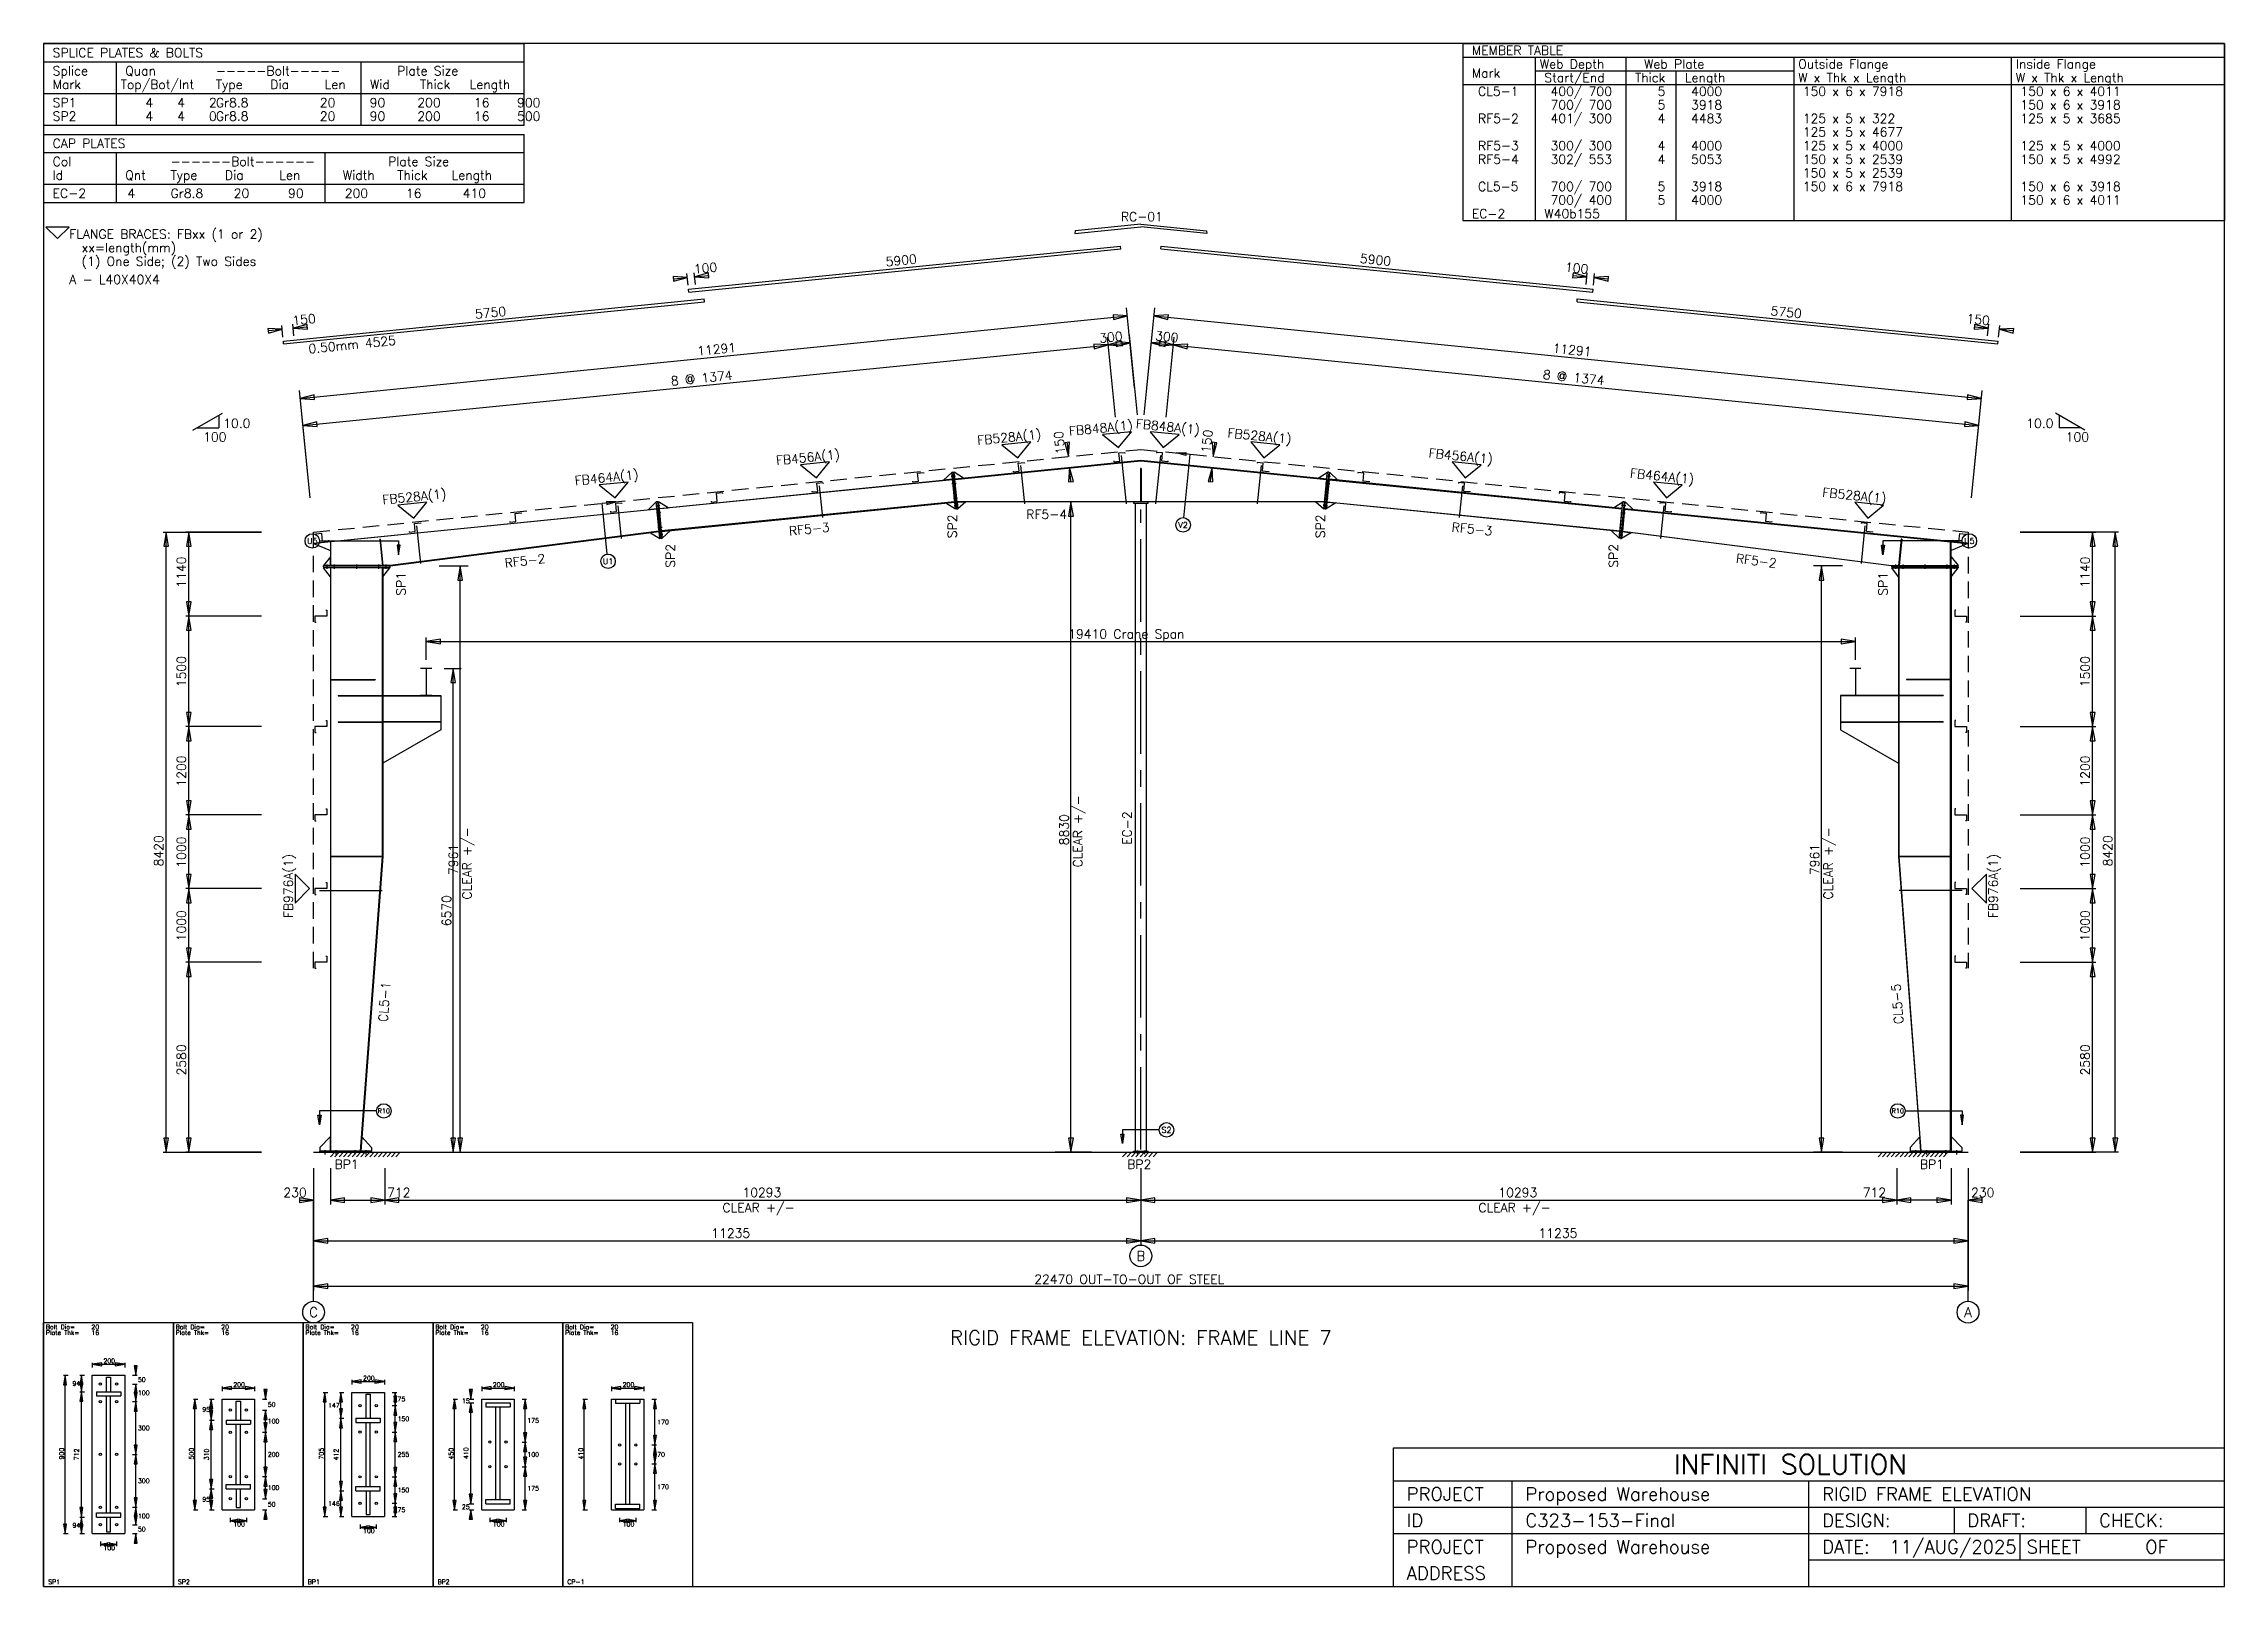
# Model space of a CAD drawing. Extents: x 0 to 29618, y 0 to 20944.
import ezdxf
from ezdxf.enums import TextEntityAlignment as Align

# ---------------------------------------------------------------- set-up
doc = ezdxf.new("R2010")
doc.units = 0
for name, pattern in [('CENTER', [1791.2, 1119.5, -223.9, 223.9, -223.9]), ('CONTIN', [0]), ('DASHED', [335.9, 223.9, -112])]:
    doc.linetypes.add(name, pattern=pattern)
doc.layers.get('0').update_dxf_attribs({"linetype": 'CONTIN'})
for name, color, linetype in [('1', 7, 'CONTIN'), ('10', 10, 'CONTIN'), ('11', 7, 'CONTIN'), ('12', 6, 'CONTIN'), ('13', 1, 'CONTIN'), ('14', 7, 'CONTIN'), ('15', 7, 'CONTIN'), ('2', 6, 'CONTIN'), ('22', 7, 'CONTIN'), ('26', 7, 'CONTIN'), ('3', 7, 'CONTIN'), ('4', 7, 'CENTER'), ('5', 5, 'DASHED'), ('7', 7, 'CONTIN')]:
    doc.layers.add(name, color=color, linetype=linetype)
doc.styles.add('SIMPLEX', font='SIMPLEX')

msp = doc.modelspace()

# ---------------------------------------------------------------- texts
at = {"layer": '14', "style": 'SIMPLEX'}
for s, height, p in [('INFINITI SOLUTION', 268.680939, (22140.0859, 1522.52539)), ('PROJECT', 179.120636, (18512.8906, 1164.28406)), ('Proposed Warehouse', 179.120636, (20124.9785, 1164.28406)), ('RIGID FRAME ELEVATION', 179.120636, (24155.1914, 1164.28406)), ('ID', 179.120636, (18512.8906, 806.042786)), ('C323-153-Final', 179.120636, (20124.9785, 806.042786)), ('DESIGN:', 179.120636, (24155.1914, 806.042786)), ('DRAFT:', 179.120636, (26125.5176, 806.042786)), ('CHECK:', 179.120636, (27916.7266, 806.042786)), ('PROJECT', 179.120636, (18512.8906, 447.801575)), ('Proposed Warehouse', 179.120636, (20124.9785, 447.801575)), ('DATE:', 179.120636, (24155.1914, 447.801575)), ('11/AUG/2025', 179.120636, (25068.707, 447.801575)), ('SHEET', 179.120636, (26931.5625, 447.801575)), ('OF', 179.120636, (28543.6484, 447.801575)), ('ADDRESS', 179.120636, (18512.8906, 89.560318))]:
    msp.add_text(s, height=height, dxfattribs=at).set_placement(p)

# ---------------------------------------------------------------- blocks, each defined once
blk = doc.blocks.new('ARROWF')
for p, q in [((0, 0), (-192, 32)), ((-192, 32), (-192, -32)), ((-192, -32), (0, 0))]:
    blk.add_line(p, q)
blk = doc.blocks.new('EPBLK1')
for p, q in [((0, 0), (0, 1791.2063)), ((0, 1791.2063), (881.499207, 1791.2063)), ((881.499207, 1791.2063), (881.499207, 0)), ((330.562195, 358.241272), (330.562195, 1432.96509)), ((330.562195, 1432.96509), (550.937012, 1432.96509)), ((426.755768, 1320.71606), (426.755768, 1420.83264)), ((426.755768, 1420.83264), (454.743439, 1420.83264)), ((454.743439, 1420.83264), (454.743439, 1320.71606)), ((550.937012, 1432.96509), (550.937012, 358.241272)), ((358.109009, 1320.71606), (523.390137, 1320.71606)), ((358.109009, 1320.71606), (358.109009, 1292.72839)), ((358.109009, 1292.72839), (523.390137, 1292.72839)), ((426.755768, 498.477814), (426.755768, 1292.72839)), ((454.743439, 498.477814), (454.743439, 1292.72839)), ((523.390137, 1320.71606), (523.390137, 1292.72839)), ((358.109009, 498.477814), (523.390137, 498.477814)), ((358.109009, 470.490204), (358.109009, 498.477814)), ((358.109009, 470.490204), (523.390137, 470.490204)), ((426.755768, 470.490173), (426.755768, 370.373718)), ((454.743439, 370.373718), (454.743439, 470.490173)), ((523.390137, 470.490204), (523.390137, 498.477814)), ((330.562195, 358.241272), (550.937012, 358.241272)), ((426.755768, 370.373718), (454.743439, 370.373718)), ((0, 0), (881.499207, 0))]:
    blk.add_line(p, q)
for centre in [(385.655884, 1373.2583), (495.843262, 1373.2583), (385.655884, 1253.84436), (495.843262, 1253.84436), (385.655884, 895.603149), (495.843262, 895.603149), (385.655884, 537.361877), (495.843262, 537.361877), (385.655884, 417.94809), (495.843262, 417.94809)]:
    blk.add_circle(centre, 7.69659)
at = {"layer": '2'}
for p, q in [((330.562195, 1517.48755), (330.562195, 1486.70117)), ((330.562195, 1507.22546), (550.937012, 1507.22546)), ((550.937012, 1517.48755), (550.937012, 1486.70117)), ((625.197449, 1432.96509), (625.197449, 1494.4762)), ((135.581909, 1432.96509), (166.368271, 1432.96509)), ((145.844025, 358.241272), (145.844025, 1432.96509)), ((246.039658, 1432.96509), (276.825989, 1432.96509)), ((256.301758, 1320.71606), (256.301758, 1432.96509)), ((604.673218, 1432.96509), (635.459534, 1432.96509)), ((604.673218, 1373.2583), (635.459534, 1373.2583)), ((604.673218, 1373.2583), (635.459534, 1373.2583)), ((625.197449, 1253.84436), (625.197449, 1373.2583)), ((625.197449, 1311.74707), (625.197449, 1373.2583)), ((246.039658, 1320.71606), (276.825989, 1320.71606)), ((246.039658, 1320.71606), (276.825989, 1320.71606)), ((256.301758, 470.490204), (256.301758, 1320.71606)), ((604.673218, 1253.84436), (635.459534, 1253.84436)), ((604.673218, 1253.84436), (635.459534, 1253.84436)), ((625.197449, 895.603149), (625.197449, 1253.84436)), ((604.673218, 895.603149), (635.459534, 895.603149)), ((604.673218, 895.603149), (635.459534, 895.603149)), ((625.197449, 537.361877), (625.197449, 895.603149)), ((246.039658, 470.490204), (276.825989, 470.490204)), ((246.039658, 470.490204), (276.825989, 470.490204)), ((256.301758, 358.241272), (256.301758, 470.490204)), ((604.673218, 537.361877), (635.459534, 537.361877)), ((604.673218, 537.361877), (635.459534, 537.361877)), ((625.197449, 417.94809), (625.197449, 537.361877)), ((625.197449, 417.94809), (625.197449, 479.459259)), ((135.581909, 358.241272), (166.368271, 358.241272)), ((246.039658, 358.241272), (276.825989, 358.241272)), ((385.655884, 304.505066), (385.655884, 273.71872)), ((495.843323, 304.505066), (495.843323, 273.71872)), ((604.673218, 417.94809), (635.459534, 417.94809)), ((604.673218, 417.94809), (635.459534, 417.94809)), ((604.673218, 358.241272), (635.459534, 358.241272)), ((625.197449, 296.730103), (625.197449, 358.241272)), ((385.655884, 283.980835), (495.843323, 283.980835))]:
    blk.add_line(p, q, dxfattribs=at)
at = {"layer": '2', "xscale": 0.333, "yscale": 0.333, "zscale": 0.333}
for p, rotation in [((330.562195, 1507.22546), 180), ((625.197449, 1432.96509), 270), ((145.844025, 1432.96509), 90), ((256.301758, 1432.96509), 89.9999847), ((256.301758, 1320.71606), 270), ((625.197449, 1373.2583), 89.9999847), ((625.197449, 1373.2583), 450), ((256.301758, 1320.71606), 89.9999847), ((625.197449, 1253.84436), 89.9999847), ((625.197449, 1253.84436), 270), ((625.197449, 895.603149), 89.9999847), ((625.197449, 895.603149), 270), ((625.197449, 537.361877), 270), ((256.301758, 470.490204), 89.9999847), ((256.301758, 470.490204), 270), ((625.197449, 537.361877), 89.9999847), ((625.197449, 417.94809), 270), ((625.197449, 417.94809), 270), ((145.844025, 358.241272), 270), ((256.301758, 358.241272), 270), ((625.197449, 358.241272), 450), ((385.655884, 283.980835), 180)]:
    blk.add_blockref('ARROWF', p, dxfattribs=dict(at, rotation=rotation))
for p in [(550.937012, 1507.22546), (495.843323, 283.980835)]:
    blk.add_blockref('ARROWF', p, dxfattribs=at)
at = {"layer": '11', "style": 'SIMPLEX'}
for s, p in [('Bolt Dia=', (15.393179, 1745.02673)), ('Plate Thk=', (15.393179, 1706.54382)), ('20', (324.526764, 1745.02673)), ('16', (324.526764, 1706.54382)), ('200', (406.114929, 1514.92188)), ('50', (640.590637, 1387.71851)), ('100', (640.590637, 1298.1582)), ('300', (640.590637, 1059.33057)), ('300', (640.590637, 701.089294)), ('100', (640.590637, 462.261749)), ('50', (640.590637, 372.701508)), ('100', (406.114929, 245.497894)), ('SP1', (30.786358, 15.393179))]:
    blk.add_text(s, height=30.7863579, dxfattribs=at).set_placement(p)
for p in [(248.605164, 1376.8407), (248.605164, 414.365753)]:
    blk.add_text('94', height=30.7863579, dxfattribs=at).set_placement(p, align=Align.MIDDLE_RIGHT)
blk.add_text('900', height=30.7863579, rotation=90, dxfattribs=at).set_placement((138.147446, 860.968567))
blk.add_text('712', height=30.7863579, rotation=90, dxfattribs=at).set_placement((248.605164, 895.603149), align=Align.BOTTOM_CENTER)
blk = doc.blocks.new('EPBLK2')
for p, q in [((0, 0), (0, 1791.2063)), ((0, 1791.2063), (881.499207, 1791.2063)), ((881.499207, 1791.2063), (881.499207, 0)), ((330.562195, 519.44989), (330.562195, 1271.75647)), ((330.562195, 1271.75647), (550.937012, 1271.75647)), ((426.755768, 1128.81824), (426.755768, 1256.4696)), ((426.755768, 1256.4696), (454.743439, 1256.4696)), ((454.743439, 1256.4696), (454.743439, 1128.81824)), ((550.937012, 1271.75647), (550.937012, 519.44989)), ((358.109009, 1128.81824), (523.390137, 1128.81824)), ((358.109009, 1128.81824), (358.109009, 1100.83057)), ((358.109009, 1100.83057), (523.390137, 1100.83057)), ((426.755768, 690.375732), (426.755768, 1100.83057)), ((454.743439, 690.375732), (454.743439, 1100.83057)), ((523.390137, 1128.81824), (523.390137, 1100.83057)), ((358.109009, 690.375732), (523.390137, 690.375732)), ((358.109009, 662.388123), (358.109009, 690.375732)), ((358.109009, 662.388123), (523.390137, 662.388123)), ((426.755768, 662.388123), (426.755768, 534.736755)), ((454.743439, 534.736755), (454.743439, 662.388123)), ((523.390137, 662.388123), (523.390137, 690.375732)), ((330.562195, 519.44989), (550.937012, 519.44989)), ((426.755768, 534.736755), (454.743439, 534.736755)), ((0, 0), (881.499207, 0))]:
    blk.add_line(p, q)
for centre in [(385.655884, 1196.52576), (495.843262, 1196.52576), (385.655884, 1046.06458), (495.843262, 1046.06458), (385.655884, 745.141846), (495.843262, 745.141846), (385.655884, 594.680542), (495.843262, 594.680542)]:
    blk.add_circle(centre, 7.69659)
at = {"layer": '2'}
for p, q in [((330.562195, 1356.27905), (330.562195, 1325.49268)), ((330.562195, 1346.01685), (550.937012, 1346.01685)), ((550.937012, 1356.27905), (550.937012, 1325.49268)), ((625.197449, 1271.75647), (625.197449, 1333.26758)), ((135.581909, 1271.75647), (166.368271, 1271.75647)), ((145.844025, 519.44989), (145.844025, 1271.75647)), ((246.039658, 1271.75647), (276.825989, 1271.75647)), ((256.301758, 1128.81824), (256.301758, 1271.75647)), ((604.673218, 1271.75647), (635.459534, 1271.75647)), ((604.673218, 1196.52576), (635.459534, 1196.52576)), ((604.673218, 1196.52576), (635.459534, 1196.52576)), ((625.197449, 1046.06458), (625.197449, 1196.52576)), ((625.197449, 1135.01465), (625.197449, 1196.52576)), ((246.039658, 1128.81824), (276.825989, 1128.81824)), ((246.039658, 1128.81824), (276.825989, 1128.81824)), ((256.301758, 662.388123), (256.301758, 1128.81824)), ((604.673218, 1046.06458), (635.459534, 1046.06458)), ((604.673218, 1046.06458), (635.459534, 1046.06458)), ((625.197449, 745.141846), (625.197449, 1046.06458)), ((604.673218, 745.141846), (635.459534, 745.141846)), ((604.673218, 745.141846), (635.459534, 745.141846)), ((625.197449, 594.680542), (625.197449, 745.141846)), ((246.039658, 662.388123), (276.825989, 662.388123)), ((246.039658, 662.388123), (276.825989, 662.388123)), ((256.301758, 519.44989), (256.301758, 662.388123)), ((604.673218, 594.680542), (635.459534, 594.680542)), ((604.673218, 594.680542), (635.459534, 594.680542)), ((625.197449, 594.680542), (625.197449, 656.19165)), ((135.581909, 519.44989), (166.368271, 519.44989)), ((246.039658, 519.44989), (276.825989, 519.44989)), ((385.655884, 465.713684), (385.655884, 434.927307)), ((385.655884, 445.189423), (495.843323, 445.189423)), ((495.843323, 465.713684), (495.843323, 434.927307)), ((604.673218, 519.44989), (635.459534, 519.44989)), ((625.197449, 457.938721), (625.197449, 519.44989))]:
    blk.add_line(p, q, dxfattribs=at)
at = {"layer": '2', "xscale": 0.333, "yscale": 0.333, "zscale": 0.333}
for p, rotation in [((330.562195, 1346.01685), 180), ((625.197449, 1271.75647), 270), ((145.844025, 1271.75647), 90), ((256.301758, 1271.75647), 89.9999847), ((256.301758, 1128.81824), 270), ((625.197449, 1196.52576), 89.9999847), ((625.197449, 1196.52576), 450), ((256.301758, 1128.81824), 89.9999847), ((625.197449, 1046.06458), 89.9999847), ((625.197449, 1046.06458), 270), ((625.197449, 745.141846), 89.9999847), ((625.197449, 745.141846), 270), ((256.301758, 662.388123), 89.9999847), ((256.301758, 662.388123), 270), ((625.197449, 594.680542), 270), ((625.197449, 594.680542), 270), ((145.844025, 519.44989), 270), ((256.301758, 519.44989), 270), ((385.655884, 445.189423), 180), ((625.197449, 519.44989), 450)]:
    blk.add_blockref('ARROWF', p, dxfattribs=dict(at, rotation=rotation))
for p in [(550.937012, 1346.01685), (495.843323, 445.189423)]:
    blk.add_blockref('ARROWF', p, dxfattribs=at)
at = {"layer": '11', "style": 'SIMPLEX'}
for s, p in [('Bolt Dia=', (15.393179, 1745.02673)), ('Plate Thk=', (15.393179, 1706.54382)), ('20', (324.526764, 1745.02673)), ('16', (324.526764, 1706.54382)), ('200', (406.114929, 1353.7135)), ('50', (640.590637, 1218.74792)), ('100', (640.590637, 1105.90198)), ('200', (640.590637, 880.210022)), ('100', (640.590637, 654.518005)), ('50', (640.590637, 541.671997)), ('100', (406.114929, 406.706543)), ('SP2', (30.786358, 15.393179))]:
    blk.add_text(s, height=30.7863579, dxfattribs=at).set_placement(p)
for p in [(248.605164, 1200.28735), (248.605164, 590.919006)]:
    blk.add_text('95', height=30.7863579, dxfattribs=at).set_placement(p, align=Align.MIDDLE_RIGHT)
blk.add_text('500', height=30.7863579, rotation=90, dxfattribs=at).set_placement((138.147446, 860.968567))
blk.add_text('310', height=30.7863579, rotation=90, dxfattribs=at).set_placement((248.605164, 895.603272), align=Align.BOTTOM_CENTER)
blk = doc.blocks.new('EPBLK3')
for p, q in [((0, 0), (0, 1791.2063)), ((0, 1791.2063), (881.499207, 1791.2063)), ((881.499207, 1791.2063), (881.499207, 0)), ((330.562195, 474.783081), (330.562195, 1316.42334)), ((330.562195, 1316.42334), (550.937012, 1316.42334)), ((426.755768, 1140.88513), (426.755768, 1304.29089)), ((426.755768, 1304.29089), (454.743439, 1304.29089)), ((454.743439, 1304.29089), (454.743439, 1140.88513)), ((550.937012, 1316.42334), (550.937012, 474.783081)), ((358.109009, 1140.88513), (523.390137, 1140.88513)), ((358.109009, 1140.88513), (358.109009, 1112.89746)), ((358.109009, 1112.89746), (523.390137, 1112.89746)), ((426.755768, 676.864014), (426.755768, 1112.89746)), ((454.743439, 676.864014), (454.743439, 1112.89746)), ((523.390137, 1140.88513), (523.390137, 1112.89746)), ((358.109009, 676.864014), (523.390137, 676.864014)), ((358.109009, 648.876404), (358.109009, 676.864014)), ((358.109009, 648.876404), (523.390137, 648.876404)), ((426.755768, 648.876465), (426.755768, 486.915527)), ((454.743439, 486.915527), (454.743439, 648.876465)), ((523.390137, 648.876404), (523.390137, 676.864014)), ((330.562195, 474.783081), (550.937012, 474.783081)), ((426.755768, 486.915527), (454.743439, 486.915527)), ((0, 0), (881.499207, 0))]:
    blk.add_line(p, q)
for centre in [(385.655884, 1226.86292), (495.843262, 1226.86292), (385.655884, 1047.74231), (495.843262, 1047.74231), (385.655884, 743.464111), (495.843262, 743.464111), (385.655884, 564.343445), (495.843262, 564.343445)]:
    blk.add_circle(centre, 7.69659)
at = {"layer": '2'}
for p, q in [((330.562195, 1400.94592), (330.562195, 1370.1593)), ((330.562195, 1390.68372), (550.937012, 1390.68372)), ((550.937012, 1400.94592), (550.937012, 1370.1593)), ((135.581909, 1316.42334), (166.368271, 1316.42334)), ((145.844025, 474.783081), (145.844025, 1316.42334)), ((246.039658, 1316.42334), (276.825989, 1316.42334)), ((256.301758, 1140.88501), (256.301758, 1316.42334)), ((604.673218, 1316.42334), (635.459534, 1316.42334)), ((604.673218, 1226.86292), (635.459534, 1226.86292)), ((604.673218, 1226.86292), (635.459534, 1226.86292)), ((625.197449, 1226.86292), (625.197449, 1316.42334)), ((625.197449, 1047.74231), (625.197449, 1226.86292)), ((246.039658, 1140.88501), (276.825989, 1140.88501)), ((246.039658, 1140.88501), (276.825989, 1140.88501)), ((256.301758, 648.876465), (256.301758, 1140.88501)), ((604.673218, 1047.74231), (635.459534, 1047.74231)), ((604.673218, 1047.74231), (635.459534, 1047.74231)), ((625.197449, 743.464111), (625.197449, 1047.74231)), ((604.673218, 743.464111), (635.459534, 743.464111)), ((604.673218, 743.464111), (635.459534, 743.464111)), ((625.197449, 564.343445), (625.197449, 743.464111)), ((246.039658, 648.876465), (276.825989, 648.876465)), ((246.039658, 648.876465), (276.825989, 648.876465)), ((256.301758, 474.783081), (256.301758, 648.876465)), ((135.581909, 474.783081), (166.368271, 474.783081)), ((246.039658, 474.783081), (276.825989, 474.783081)), ((604.673218, 564.343445), (635.459534, 564.343445)), ((604.673218, 564.343445), (635.459534, 564.343445)), ((604.673218, 474.783081), (635.459534, 474.783081)), ((625.197449, 474.783081), (625.197449, 564.343445)), ((385.655884, 421.046875), (385.655884, 390.260559)), ((385.655884, 400.522644), (495.843323, 400.522644)), ((495.843323, 421.046875), (495.843323, 390.260559))]:
    blk.add_line(p, q, dxfattribs=at)
at = {"layer": '2', "xscale": 0.333, "yscale": 0.333, "zscale": 0.333}
for p, rotation in [((330.562195, 1390.68372), 180), ((145.844025, 1316.42334), 90), ((256.301758, 1316.42334), 89.9999847), ((256.301758, 1140.88501), 270), ((625.197449, 1316.42334), 89.9999847), ((625.197449, 1226.86292), 89.9999847), ((625.197449, 1226.86292), 270), ((256.301758, 1140.88501), 89.9999847), ((625.197449, 1047.74231), 89.9999847), ((625.197449, 1047.74231), 270), ((625.197449, 743.464111), 89.9999847), ((625.197449, 743.464111), 270), ((256.301758, 648.876465), 89.9999847), ((256.301758, 648.876465), 270), ((625.197449, 564.343445), 270), ((145.844025, 474.783081), 270), ((256.301758, 474.783081), 270), ((625.197449, 564.343445), 89.9999847), ((625.197449, 474.783081), 270), ((385.655884, 400.522644), 180)]:
    blk.add_blockref('ARROWF', p, dxfattribs=dict(at, rotation=rotation))
for p in [(550.937012, 1390.68372), (495.843323, 400.522644)]:
    blk.add_blockref('ARROWF', p, dxfattribs=at)
at = {"layer": '11', "style": 'SIMPLEX'}
for s, p in [('Bolt Dia=', (15.393179, 1745.02673)), ('Plate Thk=', (15.393179, 1706.54382)), ('20', (324.526764, 1745.02673)), ('16', (324.526764, 1706.54382)), ('200', (406.114929, 1398.38037)), ('75', (640.590637, 1256.25)), ('150', (640.590637, 1121.90955)), ('255', (640.590637, 880.210205)), ('150', (640.590637, 638.510498)), ('75', (640.590637, 504.170044)), ('100', (406.114929, 362.039673)), ('BP1', (30.786358, 15.393179))]:
    blk.add_text(s, height=30.7863579, dxfattribs=at).set_placement(p)
for s, p in [('147', (248.605164, 1228.65417)), ('146', (248.605164, 561.829773))]:
    blk.add_text(s, height=30.7863579, dxfattribs=at).set_placement(p, align=Align.MIDDLE_RIGHT)
blk.add_text('705', height=30.7863579, rotation=90, dxfattribs=at).set_placement((138.147446, 860.968567))
blk.add_text('412', height=30.7863579, rotation=90, dxfattribs=at).set_placement((248.605164, 894.880798), align=Align.BOTTOM_CENTER)
blk = doc.blocks.new('EPBLK4')
for p, q in [((0, 0), (0, 1791.2063)), ((0, 1791.2063), (881.499207, 1791.2063)), ((881.499207, 1791.2063), (881.499207, 0)), ((330.562195, 519.44989), (330.562195, 1271.75647)), ((330.562195, 1271.75647), (550.937012, 1271.75647)), ((358.109009, 1246.67957), (523.390137, 1246.67957)), ((358.109009, 1246.67957), (358.109009, 1218.69202)), ((358.109009, 1218.69202), (523.390137, 1218.69202)), ((426.755768, 589.232239), (426.755768, 1218.69202)), ((454.743439, 589.232239), (454.743439, 1218.69202)), ((523.390137, 1246.67957), (523.390137, 1218.69202)), ((550.937012, 1271.75647), (550.937012, 519.44989)), ((330.562195, 519.44989), (550.937012, 519.44989)), ((358.109009, 589.232239), (523.390137, 589.232239)), ((358.109009, 561.244629), (358.109009, 589.232239)), ((358.109009, 561.244629), (523.390137, 561.244629)), ((523.390137, 561.244629), (523.390137, 589.232239)), ((0, 0), (881.499207, 0))]:
    blk.add_line(p, q)
for centre in [(385.655884, 979.19281), (495.843262, 979.19281), (385.655884, 812.01355), (495.843262, 812.01355)]:
    blk.add_circle(centre, 7.69659)
at = {"layer": '2'}
for p, q in [((256.301758, 1271.75647), (256.301788, 1333.26758)), ((330.562195, 1356.27905), (330.562195, 1325.49268)), ((330.562195, 1346.01685), (550.937012, 1346.01685)), ((550.937012, 1356.27905), (550.937012, 1325.49268)), ((135.581909, 1271.75647), (166.368271, 1271.75647)), ((145.844025, 519.44989), (145.844025, 1271.75647)), ((246.039658, 1271.75647), (276.825989, 1271.75647)), ((246.039658, 1246.67957), (276.825989, 1246.67957)), ((246.039658, 1246.67957), (276.825989, 1246.67957)), ((256.301758, 561.244629), (256.301758, 1246.67957)), ((256.301758, 1185.16846), (256.301758, 1246.67957)), ((604.673218, 1271.75647), (635.459534, 1271.75647)), ((625.197449, 979.19281), (625.197449, 1271.75647)), ((604.673218, 979.19281), (635.459534, 979.19281)), ((604.673218, 979.19281), (635.459534, 979.19281)), ((625.197449, 812.01355), (625.197449, 979.19281)), ((604.673218, 812.01355), (635.459534, 812.01355)), ((604.673218, 812.01355), (635.459534, 812.01355)), ((625.197449, 519.44989), (625.197449, 812.01355)), ((256.301758, 561.244629), (256.301788, 622.755798)), ((135.581909, 519.44989), (166.368271, 519.44989)), ((246.039658, 561.244629), (276.825989, 561.244629)), ((246.039658, 561.244629), (276.825989, 561.244629)), ((246.039658, 519.44989), (276.825989, 519.44989)), ((256.301758, 457.938721), (256.301758, 519.44989)), ((385.655884, 465.713684), (385.655884, 434.927307)), ((385.655884, 445.189423), (495.843323, 445.189423)), ((495.843323, 465.713684), (495.843323, 434.927307)), ((604.673218, 519.44989), (635.459534, 519.44989))]:
    blk.add_line(p, q, dxfattribs=at)
at = {"layer": '2', "xscale": 0.333, "yscale": 0.333, "zscale": 0.333}
for p, rotation in [((256.301758, 1271.75647), 270), ((330.562195, 1346.01685), 180), ((145.844025, 1271.75647), 90), ((256.301758, 1246.67957), 89.9999847), ((256.301758, 1246.67957), 450), ((625.197449, 1271.75647), 89.9999847), ((625.197449, 979.19281), 270), ((625.197449, 979.19281), 89.9999847), ((625.197449, 812.01355), 89.9999847), ((625.197449, 812.01355), 270), ((256.301758, 561.244629), 270), ((256.301758, 561.244629), 270), ((145.844025, 519.44989), 270), ((256.301758, 519.44989), 450), ((385.655884, 445.189423), 180), ((625.197449, 519.44989), 270)]:
    blk.add_blockref('ARROWF', p, dxfattribs=dict(at, rotation=rotation))
for p in [(550.937012, 1346.01685), (495.843323, 445.189423)]:
    blk.add_blockref('ARROWF', p, dxfattribs=at)
at = {"layer": '11', "style": 'SIMPLEX'}
for s, p in [('Bolt Dia=', (15.393179, 1745.02673)), ('Plate Thk=', (15.393179, 1706.54382)), ('20', (324.526764, 1745.02673)), ('16', (324.526764, 1706.54382)), ('200', (406.114929, 1353.7135)), ('175', (640.590637, 1110.08154)), ('100', (640.590637, 880.210022)), ('175', (640.590637, 650.338562)), ('100', (406.114929, 406.706543)), ('BP2', (30.786358, 15.393179))]:
    blk.add_text(s, height=30.7863579, dxfattribs=at).set_placement(p)
for s, p in [('15', (248.605164, 1259.21814)), ('25', (248.605164, 540.347229))]:
    blk.add_text(s, height=30.7863579, dxfattribs=at).set_placement(p, align=Align.MIDDLE_RIGHT)
blk.add_text('450', height=30.7863579, rotation=90, dxfattribs=at).set_placement((138.147446, 860.968567))
blk.add_text('410', height=30.7863579, rotation=90, dxfattribs=at).set_placement((248.605164, 903.962158), align=Align.BOTTOM_CENTER)
blk = doc.blocks.new('EPBLK5')
for p, q in [((0, 0), (0, 1791.2063)), ((0, 1791.2063), (881.499207, 1791.2063)), ((881.499207, 1791.2063), (881.499207, 0)), ((330.562195, 519.44989), (330.562195, 1271.75647)), ((330.562195, 1271.75647), (550.937012, 1271.75647)), ((358.109009, 1271.75647), (523.390137, 1271.75647)), ((358.109009, 1271.75647), (358.109009, 1243.7688)), ((358.109009, 1243.7688), (523.390137, 1243.7688)), ((426.755768, 557.529358), (426.755768, 1243.7688)), ((454.743439, 557.529358), (454.743439, 1243.7688)), ((523.390137, 1271.75647), (523.390137, 1243.7688)), ((550.937012, 1271.75647), (550.937012, 519.44989)), ((330.562195, 519.44989), (550.937012, 519.44989)), ((358.109009, 557.529358), (523.390137, 557.529358)), ((358.109009, 529.541809), (358.109009, 557.529358)), ((358.109009, 529.541809), (523.390137, 529.541809)), ((523.390137, 529.541809), (523.390137, 557.529358)), ((0, 0), (881.499207, 0))]:
    blk.add_line(p, q)
for centre in [(385.655884, 959.824524), (495.843262, 959.824524), (385.655884, 831.381897), (495.843262, 831.381897)]:
    blk.add_circle(centre, 7.69659)
at = {"layer": '2'}
for p, q in [((330.562195, 1356.27905), (330.562195, 1325.49268)), ((330.562195, 1346.01685), (550.937012, 1346.01685)), ((550.937012, 1356.27905), (550.937012, 1325.49268)), ((135.581909, 1271.75647), (166.368271, 1271.75647)), ((145.844025, 519.44989), (145.844025, 1271.75647)), ((604.673218, 1271.75647), (635.459534, 1271.75647)), ((625.197449, 959.824524), (625.197449, 1271.75647)), ((604.673218, 959.824524), (635.459534, 959.824524)), ((604.673218, 959.824524), (635.459534, 959.824524)), ((625.197449, 831.381897), (625.197449, 959.824524)), ((604.673218, 831.381897), (635.459534, 831.381897)), ((604.673218, 831.381897), (635.459534, 831.381897)), ((625.197449, 519.44989), (625.197449, 831.381897)), ((135.581909, 519.44989), (166.368271, 519.44989)), ((385.655884, 465.713684), (385.655884, 434.927307)), ((385.655884, 445.189423), (495.843323, 445.189423)), ((495.843323, 465.713684), (495.843323, 434.927307)), ((604.673218, 519.44989), (635.459534, 519.44989))]:
    blk.add_line(p, q, dxfattribs=at)
at = {"layer": '2', "xscale": 0.333, "yscale": 0.333, "zscale": 0.333}
for p, rotation in [((330.562195, 1346.01685), 180), ((145.844025, 1271.75647), 90), ((625.197449, 1271.75647), 89.9999847), ((625.197449, 959.824524), 89.9999847), ((625.197449, 959.824524), 270), ((625.197449, 831.381897), 270), ((625.197449, 831.381897), 89.9999847), ((145.844025, 519.44989), 270), ((385.655884, 445.189423), 180), ((625.197449, 519.44989), 270)]:
    blk.add_blockref('ARROWF', p, dxfattribs=dict(at, rotation=rotation))
for p in [(550.937012, 1346.01685), (495.843323, 445.189423)]:
    blk.add_blockref('ARROWF', p, dxfattribs=at)
at = {"layer": '11', "style": 'SIMPLEX'}
for s, p in [('Bolt Dia=', (15.393179, 1745.02673)), ('Plate Thk=', (15.393179, 1706.54382)), ('20', (324.526764, 1745.02673)), ('16', (324.526764, 1706.54382)), ('200', (406.114929, 1353.7135)), ('170', (640.590637, 1100.39734)), ('70', (640.590637, 880.210205)), ('170', (640.590637, 660.022705)), ('100', (406.114929, 406.706543)), ('CP-1', (30.786358, 15.393179))]:
    blk.add_text(s, height=30.7863579, dxfattribs=at).set_placement(p)
blk.add_text('410', height=30.7863579, rotation=90, dxfattribs=at).set_placement((138.147446, 860.968567))
blk = doc.blocks.new('WSECTN')
for p, q in [((-76.2, 25.4), (76.2, 25.4)), ((0, 0), (0, 25.4)), ((-76.2, 0), (76.2, 0))]:
    blk.add_line(p, q)
blk = doc.blocks.new('ZCOL')
for p, q in [((10.2, 0), (0, 0)), ((0, 0), (0, -25.4)), ((10.2, -2.5), (10.2, 0)), ((-10.2, -25.4), (-10.2, -22.9)), ((0, -25.4), (-10.2, -25.4))]:
    blk.add_line(p, q)
blk = doc.blocks.new('MARKER')
for p, q in [((197.0327, 197.0327), (-197.0327, 197.0327)), ((-197.0327, 197.0327), (0, 0)), ((0, 0), (197.0327, 197.0327))]:
    blk.add_line(p, q)
blk = doc.blocks.new('CUTFRM')
for p, q in [((0, 0), (0, -25.4)), ((0, -25.4), (-187.18106, -25.4))]:
    blk.add_line(p, q)
blk = doc.blocks.new('ARROWPF')
for p, q in [((0, 0), (-128, 21)), ((-128, 21), (-128, -21)), ((-128, -21), (0, 0))]:
    blk.add_line(p, q)
blk = doc.blocks.new('FRAME5')
at = {"layer": '1'}
for p, q in [((10340.0498, 12472.9648), (11235, 12562.46)), ((10343.8418, 12510.876), (10340.0498, 12472.9648)), ((11235, 12599.9912), (10343.8418, 12510.876)), ((11235, 12599.9912), (12126.1592, 12510.876)), ((12129.9502, 12472.9648), (11235, 12562.46)), ((12126.1592, 12510.876), (12129.9502, 12472.9648)), ((5092.63818, 11717.7246), (10958.8799, 12304.3486)), ((5096.4292, 11679.8145), (10962.6709, 12266.4375)), ((10962.6709, 12266.4375), (10958.8799, 12304.3486)), ((11507.2939, 12266.4414), (11511.0859, 12304.3525)), ((11507.2939, 12266.4414), (17373.5352, 11679.8174)), ((11511.0859, 12304.3525), (17377.3262, 11717.7275)), ((-410.17651, 11014.2822), (5306.81006, 11585.9814)), ((5096.4292, 11679.8145), (5092.63818, 11717.7246)), ((5310.60107, 11548.0703), (5306.81006, 11585.9814)), ((17159.3652, 11548.0752), (17163.1563, 11585.9854)), ((17163.1563, 11585.9854), (22880.1777, 11014.2822)), ((17373.5352, 11679.8174), (17377.3262, 11717.7275)), ((-406.38541, 10976.3721), (5310.60107, 11548.0703)), ((17159.3652, 11548.0752), (22876.3867, 10976.3721)), ((-406.38541, 10976.3721), (-410.17651, 11014.2822)), ((22876.3867, 10976.3721), (22880.1777, 11014.2822)), ((8556.82129, 9124.93457), (8666.77441, 9231.4043)), ((8659.11133, 9180.38867), (8716.22754, 9186.09961)), ((8659.11133, 9180.38867), (8716.22754, 9186.09961)), ((8682.69434, 9232.99609), (8666.77441, 9231.4043)), ((8716.52637, 8733.88477), (8666.77441, 9231.4043)), ((8666.77441, 9231.4043), (8666.77441, 9231.4043)), ((8676.22656, 9136.875), (8666.77441, 9231.4043)), ((8682.69434, 9232.99609), (8698.61523, 9234.58691)), ((8682.69434, 9232.99609), (8732.44629, 8735.47656)), ((8682.69434, 9232.99609), (8732.44629, 8735.47656)), ((8748.36621, 8737.06934), (8698.61523, 9234.58691)), ((8827.47266, 9151.99902), (8698.61523, 9234.58691)), ((8698.61523, 9234.58691), (8698.61523, 9234.58691)), ((8708.06836, 9140.05859), (8698.61523, 9234.58691)), ((11234.5029, 9392.70215), (8708.06836, 9140.05859)), ((8708.56641, 9135.08398), (11235, 9387.72559)), ((8708.56641, 9135.08398), (11235, 9387.72559)), ((9601.82129, 9323.4707), (9653.96387, 8802.04395)), ((10968.8037, 9460.16992), (11034.6162, 8802.04395)), ((11232, 9284.98047), (11232, 8834.97949)), ((11238, 9284.98047), (11232, 9284.98047)), ((11235, 9387.72559), (11234.5029, 9392.70215)), ((11235, 9387.72559), (11235.498, 9392.70215)), ((11235, 9387.72559), (13761.4004, 9135.08691)), ((11235, 9387.72559), (13761.4004, 9135.08691)), ((13761.8975, 9140.06152), (11235.498, 9392.70215)), ((11238, 9284.98047), (11238, 8834.97949)), ((11501.1611, 9460.17285), (11435.3486, 8802.04395)), ((12868.2432, 9323.46484), (12816.1016, 8802.0459)), ((13642.4932, 9152.00293), (13771.3506, 9234.59082)), ((13721.5996, 8737.07031), (13771.3506, 9234.59082)), ((13787.2686, 9232.99902), (13737.5195, 8735.47852)), ((13787.2686, 9232.99902), (13737.5195, 8735.47852)), ((13753.4404, 8733.88574), (13803.1885, 9231.40723)), ((13753.7373, 9186.10254), (13810.8525, 9180.3916)), ((13753.7373, 9186.10254), (13810.8525, 9180.3916)), ((13761.8975, 9140.06152), (13771.3506, 9234.59082)), ((13787.2686, 9232.99902), (13771.3506, 9234.59082)), ((13771.3506, 9234.59082), (13771.3506, 9234.59082)), ((13787.2686, 9232.99902), (13803.1885, 9231.40723)), ((13793.7373, 9136.87793), (13803.1885, 9231.40723)), ((13913.1426, 9124.93848), (13803.1885, 9231.40723)), ((13803.1885, 9231.40723), (13803.1885, 9231.40723)), ((4696.0791, 8738.85938), (8676.22656, 9136.875)), ((8676.72461, 9131.89941), (4696.57617, 8733.88477)), ((8676.72461, 9131.89941), (4696.57617, 8733.88477)), ((6867.6582, 9050.05469), (6910.61035, 8620.52637)), ((8676.22656, 9136.875), (8556.82129, 9124.93457)), ((8669.06152, 9080.88477), (8726.17773, 9086.59668)), ((8669.06152, 9080.88477), (8726.17773, 9086.59668)), ((8676.72461, 9131.89941), (8676.22656, 9136.875)), ((8676.72461, 9131.89941), (8706.5752, 8833.38867)), ((8688.96289, 8881.87695), (8746.0791, 8887.58887)), ((8688.96289, 8881.87695), (8746.0791, 8887.58887)), ((8708.06836, 9140.05859), (8827.47266, 9151.99902)), ((8708.56641, 9135.08398), (8708.06836, 9140.05859)), ((8738.57617, 8834.97949), (8708.56641, 9135.08398)), ((13761.8975, 9140.06152), (13642.4932, 9152.00293)), ((13723.8867, 8887.5918), (13781.002, 8881.87988)), ((13723.8867, 8887.5918), (13781.002, 8881.87988)), ((13761.4004, 9135.08691), (13731.3906, 8834.97949)), ((13743.7871, 9086.59863), (13800.9043, 9080.8877)), ((13743.7871, 9086.59863), (13800.9043, 9080.8877)), ((13761.4004, 9135.08691), (13761.8975, 9140.06152)), ((13793.2402, 9131.90332), (13763.3887, 8833.3916)), ((13793.2402, 9131.90332), (13793.7373, 9136.87793)), ((13793.2402, 9131.90332), (17773.3906, 8733.88867)), ((13793.2402, 9131.90332), (17773.3906, 8733.88867)), ((17773.8887, 8738.86328), (13793.7373, 9136.87793)), ((13793.7373, 9136.87793), (13913.1426, 9124.93848)), ((15602.3076, 9050.05859), (15559.3535, 8620.5293)), ((10, 8270.25098), (4664.23633, 8735.6748)), ((4664.73389, 8730.7002), (10.498, 8265.27637)), ((4664.73389, 8730.7002), (236, 8287.82617)), ((4133.49512, 8776.63867), (4177.73486, 8334.24219)), ((4544.83301, 8723.73438), (4654.78418, 8830.2041)), ((4664.23633, 8735.6748), (4544.83301, 8723.73438)), ((4647.12305, 8779.18848), (4704.23779, 8784.90039)), ((4647.12305, 8779.18848), (4704.23779, 8784.90039)), ((4670.70508, 8831.79688), (4654.78418, 8830.2041)), ((4704.53711, 8332.68457), (4654.78418, 8830.2041)), ((4654.78418, 8830.2041), (4654.78418, 8830.2041)), ((4664.23633, 8735.6748), (4654.78418, 8830.2041)), ((4657.07324, 8679.68555), (4714.18799, 8685.39648)), ((4657.07324, 8679.68555), (4714.18799, 8685.39648)), ((4664.73389, 8730.7002), (4664.23633, 8735.6748)), ((4664.73389, 8730.7002), (4694.62891, 8431.75684)), ((4670.70508, 8831.79688), (4686.625, 8833.38867)), ((4670.70508, 8831.79688), (4720.45654, 8334.27734)), ((4670.70508, 8831.79688), (4720.45654, 8334.27734)), ((4736.37793, 8335.86914), (4686.625, 8833.38867)), ((4815.48291, 8750.7998), (4686.625, 8833.38867)), ((4686.625, 8833.38867), (4686.625, 8833.38867)), ((4696.0791, 8738.85938), (4686.625, 8833.38867)), ((4696.0791, 8738.85938), (4815.48291, 8750.7998)), ((4696.57617, 8733.88477), (4696.0791, 8738.85938)), ((4726.42676, 8435.37305), (4696.57617, 8733.88477)), ((8706.5752, 8833.38867), (4726.42676, 8435.37305)), ((8706.5752, 8833.38867), (4726.42676, 8435.37305)), ((4726.9248, 8430.39844), (8707.07324, 8828.41406)), ((8707.07324, 8828.41406), (8587.66895, 8816.47363)), ((8587.66895, 8816.47363), (8716.52637, 8733.88477)), ((8698.91406, 8782.37402), (8756.0293, 8788.08496)), ((8698.91406, 8782.37402), (8756.0293, 8788.08496)), ((8706.5752, 8833.38867), (8707.07324, 8828.41406)), ((8707.07324, 8828.41406), (8716.52637, 8733.88477)), ((8732.44629, 8735.47656), (8716.52637, 8733.88477)), ((8716.52637, 8733.88477), (8716.52637, 8733.88477)), ((8732.44629, 8735.47656), (8748.36621, 8737.06934)), ((8738.57617, 8834.97949), (13731.3906, 8834.97949)), ((8739.07617, 8834.97949), (13730.8877, 8834.97949)), ((8739.07617, 8834.97949), (8739.07617, 8829.98145)), ((13730.8877, 8829.98145), (8739.07617, 8829.98145)), ((8739.07617, 8829.98145), (8859.67578, 8829.98145)), ((8739.07617, 8829.98145), (8748.36621, 8737.06934)), ((8859.67578, 8829.98145), (8748.36621, 8737.06934)), ((8748.36621, 8737.06934), (8748.36621, 8737.06934)), ((11135, 8829.98047), (11135, 8813.98047)), ((11135, 8829.98047), (11135, 8813.98047)), ((11135, 8813.98047), (11334.999, 8813.98047)), ((11135, 8813.98047), (11334.999, 8813.98047)), ((11160, 8813.98047), (11160, 16)), ((11238, 8834.97949), (11232, 8834.97949)), ((11309.999, 8813.98047), (11309.999, 16)), ((11334.999, 8813.98047), (11334.999, 8829.98047)), ((11334.999, 8813.98047), (11334.999, 8829.98047)), ((13730.8916, 8829.98145), (13610.291, 8829.98145)), ((13610.291, 8829.98145), (13721.5996, 8737.07031)), ((13713.9355, 8788.08789), (13771.0527, 8782.375)), ((13713.9355, 8788.08789), (13771.0527, 8782.375)), ((13730.8916, 8829.98145), (13721.5996, 8737.07031)), ((13737.5195, 8735.47852), (13721.5996, 8737.07031)), ((13721.5996, 8737.07031), (13721.5996, 8737.07031)), ((13730.8877, 8834.97949), (13730.8877, 8829.98145)), ((13737.5195, 8735.47852), (13753.4404, 8733.88574)), ((13762.8916, 8828.41699), (13753.4404, 8733.88574)), ((13882.2979, 8816.47656), (13753.4404, 8733.88574)), ((13753.4404, 8733.88574), (13753.4404, 8733.88574)), ((13763.3887, 8833.3916), (13762.8916, 8828.41699)), ((17743.043, 8430.40234), (13762.8916, 8828.41699)), ((13762.8916, 8828.41699), (13882.2979, 8816.47656)), ((13763.3887, 8833.3916), (17743.5391, 8435.37598)), ((13763.3887, 8833.3916), (17743.5391, 8435.37598)), ((17654.4824, 8750.80371), (17783.3398, 8833.39258)), ((17773.8887, 8738.86328), (17654.4824, 8750.80371)), ((17733.5898, 8335.87305), (17783.3398, 8833.39258)), ((17743.5391, 8435.37598), (17773.3906, 8733.88867)), ((17799.2598, 8831.80078), (17749.5098, 8334.28125)), ((17799.2598, 8831.80078), (17749.5098, 8334.28125)), ((17755.7773, 8685.40039), (17812.8945, 8679.68848)), ((17755.7773, 8685.40039), (17812.8945, 8679.68848)), ((17765.4297, 8332.68848), (17815.1797, 8830.20801)), ((17765.7285, 8784.9043), (17822.8438, 8779.19238)), ((17765.7285, 8784.9043), (17822.8438, 8779.19238)), ((17773.3906, 8733.88867), (17773.8887, 8738.86328)), ((17773.8887, 8738.86328), (17783.3398, 8833.39258)), ((17805.2305, 8730.7041), (17775.3379, 8431.76074)), ((17799.2598, 8831.80078), (17783.3398, 8833.39258)), ((17783.3398, 8833.39258), (17783.3398, 8833.39258)), ((17799.2598, 8831.80078), (17815.1797, 8830.20801)), ((17805.2305, 8730.7041), (17805.7285, 8735.67871)), ((17805.2305, 8730.7041), (22234, 8287.82617)), ((17805.2305, 8730.7041), (22459.5039, 8265.27637)), ((17805.7285, 8735.67871), (17815.1797, 8830.20801)), ((22460, 8270.25098), (17805.7285, 8735.67871)), ((17805.7285, 8735.67871), (17925.1328, 8723.73828)), ((17925.1328, 8723.73828), (17815.1797, 8830.20801)), ((17815.1797, 8830.20801), (17815.1797, 8830.20801)), ((18336.4688, 8776.6416), (18292.2305, 8334.24512)), ((906.162964, 8324.14258), (900.193054, 8323.5459)), ((900.193054, 8323.5459), (936.015015, 7965.33301)), ((906.162964, 8324.14258), (941.984924, 7965.92969)), ((4694.62891, 8431.75684), (1038.99988, 7965.63086)), ((4694.49512, 8431.73926), (1038.99988, 7965.63086)), ((1039.63306, 7960.6709), (4695.12695, 8426.7793)), ((1399.43152, 8503.23242), (1450.21814, 7995.36523)), ((4695.12695, 8426.7793), (4576.04688, 8411.5957)), ((4576.04688, 8411.5957), (4704.53711, 8332.68457)), ((4676.97412, 8480.67773), (4734.08887, 8486.38867)), ((4676.97412, 8480.67773), (4734.08887, 8486.38867)), ((4686.92383, 8381.1748), (4744.04004, 8386.88574)), ((4686.92383, 8381.1748), (4744.04004, 8386.88574)), ((4694.49512, 8431.73926), (4695.12695, 8426.7793)), ((4695.12695, 8426.7793), (4704.53711, 8332.68457)), ((4720.45654, 8334.27734), (4704.53711, 8332.68457)), ((4704.53711, 8332.68457), (4704.53711, 8332.68457)), ((4720.45654, 8334.27734), (4736.37793, 8335.86914)), ((4726.42676, 8435.37305), (4726.42676, 8435.37305)), ((4726.42676, 8435.37305), (4726.9248, 8430.39844)), ((4726.9248, 8430.39844), (4846.3291, 8442.33887)), ((4726.9248, 8430.39844), (4736.37793, 8335.86914)), ((4846.3291, 8442.33887), (4736.37793, 8335.86914)), ((4736.37793, 8335.86914), (4736.37793, 8335.86914)), ((17743.043, 8430.40234), (17623.6348, 8442.34277)), ((17623.6348, 8442.34277), (17733.5898, 8335.87305)), ((17725.9277, 8386.88867), (17783.043, 8381.17773)), ((17725.9277, 8386.88867), (17783.043, 8381.17773)), ((17743.043, 8430.40234), (17733.5898, 8335.87305)), ((17749.5098, 8334.28125), (17733.5898, 8335.87305)), ((17733.5898, 8335.87305), (17733.5898, 8335.87305)), ((17735.877, 8486.39258), (17792.9902, 8480.68164)), ((17735.877, 8486.39258), (17792.9902, 8480.68164)), ((17743.5391, 8435.37598), (17743.043, 8430.40234)), ((17743.5391, 8435.37598), (17743.5391, 8435.37598)), ((17749.5098, 8334.28125), (17765.4297, 8332.68848)), ((17774.8379, 8426.7832), (17765.4297, 8332.68848)), ((17893.918, 8411.59961), (17765.4297, 8332.68848)), ((17765.4297, 8332.68848), (17765.4297, 8332.68848)), ((17775.4707, 8431.74316), (17774.8379, 8426.7832)), ((21430.3652, 7960.6709), (17774.8379, 8426.7832)), ((17774.8379, 8426.7832), (17893.918, 8411.59961)), ((17775.3379, 8431.76074), (21431, 7965.63086)), ((17775.4707, 8431.74316), (21431, 7965.63086)), ((21070.6348, 8503.22559), (21019.8477, 7995.35693)), ((21563.8359, 8324.14258), (21528.0137, 7965.92969)), ((21569.8047, 8323.5459), (21533.9863, 7965.33301)), ((21569.8047, 8323.5459), (21563.8359, 8324.14258)), ((231, 8287.32617), (1, 8264.3252)), ((1, 8264.3252), (231, 8172.32617)), ((10.498, 8265.27637), (10, 8270.25098)), ((231, 8085.62988), (136, 7965.63086)), ((236, 8287.32617), (231, 8287.32617)), ((231, 8287.32617), (231, 7965.63086)), ((231, 7965.63086), (231, 8085.62988)), ((236, 7965.63086), (236, 8287.82617)), ((236, 7965.63086), (236, 8287.32617)), ((22234, 7965.63086), (22234, 8287.82617)), ((22234, 8287.32617), (22234, 7965.63086)), ((22234, 8287.32617), (22238.998, 8287.32617)), ((22238.998, 7965.63086), (22238.998, 8287.32617)), ((22238.998, 8287.32617), (22469, 8264.3252)), ((22469, 8264.3252), (22238.998, 8172.32617)), ((22238.998, 7965.63086), (22238.998, 8085.62988)), ((22238.998, 8085.62988), (22334, 7965.63086)), ((22459.5039, 8265.27637), (22460, 8270.25098)), ((1036, 7965.63086), (136, 7965.63086)), ((136, 7949.63184), (136, 7965.63086)), ((136, 7965.63086), (136, 7965.63086)), ((231, 7965.63086), (136, 7965.63086)), ((136, 7949.63184), (1036, 7949.63184)), ((136, 7949.63184), (136, 7933.63184)), ((136, 7949.63184), (1036, 7949.63184)), ((1036, 7933.63184), (136, 7933.63184)), ((229.999985, 7813.63135), (136, 7933.63184)), ((136, 7933.63184), (136, 7933.63184)), ((229.999985, 7933.63184), (136, 7933.63184)), ((186, 7920.93164), (186, 7978.33154)), ((186, 7920.93164), (186, 7978.33154)), ((236, 7933.63184), (229.999985, 7933.63184)), ((229.999985, 7933.63184), (229.999985, 16)), ((229.999985, 7933.63184), (229.999985, 7813.63135)), ((236, 7965.63086), (231, 7965.63086)), ((1038.99988, 7965.63086), (236, 7965.63086)), ((936, 7933.63184), (236, 7933.63184)), ((236, 4015.99976), (236, 7933.63184)), ((236, 16), (236, 7933.63184)), ((286, 7920.93164), (286, 7978.33154)), ((286, 7920.93164), (286, 7978.33154)), ((586, 7920.93164), (586, 7978.33154)), ((586, 7920.93164), (586, 7978.33154)), ((886, 7920.93164), (886, 7978.33154)), ((886, 7920.93164), (886, 7978.33154)), ((936, 4015.99976), (936, 7933.63184)), ((936, 7933.63184), (936, 7933.63184)), ((936, 4015.99976), (936, 7933.63184)), ((936, 7933.63184), (941.999939, 7933.63184)), ((941.984924, 7965.92969), (936.015015, 7965.33301)), ((941.999939, 7933.63184), (941.999939, 4015.99976)), ((941.999939, 7933.63184), (941.999939, 7813.63135)), ((941.999939, 7813.63135), (1036, 7933.63184)), ((941.999939, 7933.63184), (1036, 7933.63184)), ((986, 7920.93164), (986, 7978.33154)), ((986, 7920.93164), (986, 7978.33154)), ((1036, 7949.63184), (1036, 7965.63086)), ((1036, 7949.63184), (1036, 7933.63184)), ((1036, 7933.63184), (1036, 7933.63184)), ((1038.99988, 7965.63086), (1039.63306, 7960.6709)), ((21431, 7965.63086), (21430.3652, 7960.6709)), ((21431, 7965.63086), (22234, 7965.63086)), ((21434, 7949.63184), (21434, 7965.63086)), ((21434, 7965.63086), (22334, 7965.63086)), ((22334, 7949.63184), (21434, 7949.63184)), ((22334, 7949.63184), (21434, 7949.63184)), ((21434, 7949.63184), (21434, 7933.63184)), ((21434, 7933.63184), (22334, 7933.63184)), ((21528, 7813.63135), (21434, 7933.63184)), ((21434, 7933.63184), (21434, 7933.63184)), ((21528, 7933.63184), (21434, 7933.63184)), ((21484.002, 7978.33154), (21484.002, 7920.93164)), ((21484.002, 7978.33154), (21484.002, 7920.93164)), ((21534, 7933.63184), (21528, 7933.63184)), ((21528, 7933.63184), (21528, 4015.99976)), ((21528, 7933.63184), (21528, 7813.63135)), ((21533.9863, 7965.33301), (21528.0137, 7965.92969)), ((21534, 4015.99976), (21534, 7933.63184)), ((21534, 7933.63184), (21534, 7933.63184)), ((21534, 7933.63184), (22234, 7933.63184)), ((21534, 4015.99976), (21534, 7933.63184)), ((21584, 7978.33154), (21584, 7920.93164)), ((21584, 7978.33154), (21584, 7920.93164)), ((21884, 7978.33154), (21884, 7920.93164)), ((21884, 7978.33154), (21884, 7920.93164)), ((22184, 7978.33154), (22184, 7920.93164)), ((22184, 7978.33154), (22184, 7920.93164)), ((22234, 7965.63086), (22238.998, 7965.63086)), ((22234, 4015.99976), (22234, 7933.63184)), ((22234, 16), (22234, 7933.63184)), ((22234, 7933.63184), (22240, 7933.63184)), ((22238.998, 7965.63086), (22334, 7965.63086)), ((22240, 7933.63184), (22240, 16)), ((22240, 7933.63184), (22240, 7813.63135)), ((22240, 7813.63135), (22334, 7933.63184)), ((22240, 7933.63184), (22334, 7933.63184)), ((22284, 7978.33154), (22284, 7920.93164)), ((22284, 7978.33154), (22284, 7920.93164)), ((22334, 7949.63184), (22334, 7965.63086)), ((22334, 7965.63086), (22334, 7965.63086)), ((22334, 7949.63184), (22334, 7933.63184)), ((22334, 7933.63184), (22334, 7933.63184)), ((236, 6420), (836, 6420)), ((236, 6420), (236, 6414)), ((236, 6414), (836, 6414)), ((836, 6420), (836, 6414)), ((22234, 6420), (21634, 6420)), ((21634, 6420), (21634, 6414)), ((22234, 6414), (21634, 6414)), ((22234, 6420), (22234, 6414)), ((336, 6204), (936, 6204)), ((336, 6204), (336, 6198)), ((336, 6198), (936, 6198)), ((936, 6204), (936, 6198)), ((941.999939, 6204), (1730, 6204)), ((941.999939, 6196), (1730, 6196)), ((1730, 6204), (1730, 5838)), ((21528, 6204), (20739.998, 6204)), ((20739.998, 6204), (20739.998, 5838)), ((21528, 6196), (20739.998, 6196)), ((22133.998, 6204), (21534, 6204)), ((21534, 6204), (21534, 6198)), ((22133.998, 6198), (21534, 6198)), ((22133.998, 6204), (22133.998, 6198)), ((336, 5844), (936, 5844)), ((336, 5844), (336, 5838)), ((336, 5838), (936, 5838)), ((936, 5844), (936, 5838)), ((1730, 5846), (941.999939, 5846)), ((1730, 5838), (941.999939, 5838)), ((1730, 5738), (941.999939, 5283.04688)), ((1730, 5838), (1730, 5738)), ((20739.998, 5846), (21528, 5846)), ((20739.998, 5838), (21528, 5838)), ((20739.998, 5838), (20739.998, 5738)), ((20739.998, 5738), (21528, 5283.04688)), ((22133.998, 5844), (21534, 5844)), ((21534, 5844), (21534, 5838)), ((22133.998, 5838), (21534, 5838)), ((22133.998, 5844), (22133.998, 5838)), ((936, 4015.99976), (236, 4015.99976)), ((236, 16), (236, 4015.99976)), ((236, 4015.99976), (936, 4015.99976)), ((636, 16), (936, 4015.99976)), ((636.033997, 16.448999), (936, 4015.99976)), ((941.982971, 4015.55103), (642.017029, 16)), ((936, 4015.99976), (936, 4015.99976)), ((936, 4015.99976), (941.982971, 4015.55103)), ((936, 4015.99976), (941.999939, 4015.99976)), ((21534, 4015.99976), (21528, 4015.99976)), ((21534, 4015.99976), (21528.0176, 4015.55103)), ((21528.0176, 4015.55103), (21827.9844, 16)), ((21834, 16), (21534, 4015.99976)), ((21534, 4015.99976), (21534, 4015.99976)), ((21534, 4015.99976), (22234, 4015.99976)), ((22234, 4015.99976), (21534, 4015.99976)), ((21833.9668, 16.448999), (21534, 4015.99976)), ((22234, 16), (22234, 4015.99976)), ((80.431122, 3553.13184), (933.524231, 3553.13159)), ((22389.5723, 3553.13184), (21536.4766, 3553.13184)), ((229.999985, 213), (82.999992, 66)), ((82.999992, 66), (82.999992, 16)), ((787.807983, 16), (82.999992, 16)), ((82.999992, 0), (82.999992, 16)), ((229.999985, 16), (82.999992, 16)), ((82.999992, 0), (787.807983, 0)), ((158, -28.700001), (158, 28.700001)), ((229.999985, 16), (229.999985, 213)), ((236, 16), (229.999985, 16)), ((236, 16), (636, 16)), ((308, -28.700001), (308, 28.700001)), ((562.807983, -28.700001), (562.807983, 28.700001)), ((636.033997, 16.448999), (642.017029, 16)), ((642.017029, 16), (656.700989, 211.792007)), ((642.017029, 16), (787.807983, 16)), ((656.700989, 211.792007), (787.807983, 66)), ((712.807983, -28.700001), (712.807983, 28.700001)), ((787.807983, 66), (787.807983, 16)), ((787.807983, 0), (787.807983, 16)), ((11135, 16), (11334.999, 16)), ((11135, 0), (11135, 16)), ((11135, 0), (11334.999, 0)), ((11185, 25.4), (11185, -25.4)), ((11285, 25.4), (11285, -25.4)), ((11334.999, 0), (11334.999, 16)), ((21813.2969, 211.791016), (21682.1934, 66)), ((21682.1934, 66), (21682.1934, 16)), ((21682.1934, 0), (21682.1934, 16)), ((21682.1934, 16), (22387, 16)), ((21827.9844, 16), (21682.1934, 16)), ((22387, 0), (21682.1934, 0)), ((21757.1934, 28.700001), (21757.1934, -28.700001)), ((21827.9844, 16), (21813.2969, 211.791016)), ((21833.9668, 16.448999), (21827.9844, 16)), ((22234, 16), (21834, 16)), ((21907.1934, 28.700001), (21907.1934, -28.700001)), ((22161.998, 28.700001), (22161.998, -28.700001)), ((22234, 16), (22240, 16)), ((22240, 16), (22240, 213)), ((22240, 213), (22387, 66)), ((22240, 16), (22387, 16)), ((22311.998, 28.700001), (22311.998, -28.700001)), ((22387, 66), (22387, 16)), ((22387, 0), (22387, 16))]:
    blk.add_line(p, q, dxfattribs=at)
at = {"layer": '12'}
for p, q in [((5087.29102, 11771.1943), (5071.36133, 11930.4893)), ((5186.79492, 11781.1455), (5170.86523, 11940.4404)), ((17283.168, 11781.1484), (17299.0977, 11940.4434)), ((17382.6719, 11771.1973), (17398.6016, 11930.4922)), ((-415.52347, 11067.752), (-431.45291, 11227.0469)), ((-266.26791, 11082.6777), (-282.19736, 11241.9727)), ((10889.791, 9980.27832), (10781.0693, 11067.4922)), ((11188.3369, 10010.1328), (11079.6162, 11097.3467)), ((11281.6631, 10010.1328), (11390.3848, 11097.3467)), ((11580.1748, 9980.28223), (11688.8955, 11067.4951)), ((22736.2676, 11082.6777), (22752.1973, 11241.9727)), ((22885.5234, 11067.752), (22901.4531, 11227.0469)), ((-46.6633, 8886.63281), (-155.38466, 9973.8457)), ((22516.6621, 8886.63281), (22625.3848, 9973.8457)), ((10564.417, 8830), (10071.8359, 8830)), ((-2041.7393, 8420), (-707.66754, 8420)), ((-707.66754, 8420), (-1733.8754, 8420)), ((23177.668, 8420), (24203.875, 8420)), ((24511.7383, 8420), (23177.668, 8420)), ((1704.77283, 7960.7002), (2098.83838, 7960.7002)), ((20765.2285, 7960.7002), (20371.1621, 7960.7002)), ((-707.66754, 7279.99951), (-1733.8754, 7279.99951)), ((23177.668, 7279.99951), (24203.875, 7279.99951)), ((1774.23621, 6569.99951), (2004.85413, 6569.99951)), ((-707.66754, 5780), (-1733.8754, 5780)), ((23177.668, 5780), (24203.875, 5780)), ((-707.66754, 4580), (-1733.8754, 4580)), ((23177.668, 4580), (24203.875, 4580)), ((-707.66754, 3580), (-1733.8754, 3580)), ((23177.668, 3580), (24203.875, 3580)), ((-707.66754, 2580), (-1733.8754, 2580)), ((23177.668, 2580), (24203.875, 2580)), ((-2041.7393, 0), (-707.66754, 0)), ((-707.66754, 0), (-1733.8754, 0)), ((1704.77283, 0), (2098.83838, 0)), ((10564.417, 0), (10071.8359, 0)), ((20765.2285, 0), (20371.1621, 0)), ((23177.668, 0), (24203.875, 0)), ((24511.7383, 0), (23177.668, 0)), ((0, -214.94473), (0, -707.52649)), ((0, -214.94473), (0, -1259.218)), ((230.000015, -214.94473), (230.000015, -707.52655)), ((230.000015, -214.94473), (230.000015, -707.52649)), ((968.102417, -214.94473), (968.102417, -707.52655)), ((968.102417, -214.94473), (968.102417, -707.52655)), ((1774.23621, -0.000077), (2004.85413, -0.000149)), ((11235, -214.94473), (11235, -707.52655)), ((11235, -214.94473), (11235, -707.52655)), ((21501.9004, -214.94473), (21501.9004, -707.52655)), ((21501.9004, -214.94473), (21501.9004, -707.52655)), ((22240, -214.94473), (22240, -707.52655)), ((22240, -214.94473), (22240, -707.52649)), ((22470, -214.94473), (22470, -707.52649)), ((22470, -214.94473), (22470, -1259.218)), ((0, -338.09015), (0, -1874.9452)), ((22470, -338.09015), (22470, -1874.9452)), ((0, -2022.7198), (0, -648.41669)), ((11235, -707.52649), (11235, -1259.218)), ((22470, -2022.7198), (22470, -648.41669))]:
    blk.add_line(p, q, dxfattribs=at)
at = {"layer": '13'}
for centre in [(11235, -1406.9924), (0, -2170.4941), (22470, -2170.4941)]:
    blk.add_circle(centre, 147.774551, dxfattribs=at)
at = {"layer": '2'}
for p, q in [((4892.90674, 11858.6396), (5076.7085, 11877.0195)), ((5176.2124, 11886.9707), (5360.01367, 11905.3506)), ((17109.9492, 11905.3535), (17293.75, 11886.9736)), ((17393.2539, 11877.0225), (17577.0547, 11858.6426)), ((-181.45107, 10234.5098), (11053.5488, 11358.0107)), ((11151.5762, 10377.7363), (11042.8555, 11464.9492)), ((11318.4238, 10377.7363), (11427.1445, 11464.9492)), ((11416.4512, 11358.0107), (22651.4512, 10234.5098)), ((-609.90741, 11155.1973), (-426.10596, 11173.5771)), ((-276.8504, 11188.5029), (-93.048943, 11206.8828)), ((-144.69075, 9866.90723), (11090.3096, 10990.4072)), ((11379.6904, 10990.4072), (22614.6914, 9866.90723)), ((22563.0488, 11206.8828), (22746.8496, 11188.5029)), ((22896.1055, 11173.5771), (23079.9063, 11155.1973)), ((-83.423592, 9254.23535), (-192.14496, 10341.4492)), ((22553.4238, 9254.23535), (22662.1445, 10341.4492)), ((10234.583, 9629.09766), (10252.9629, 9445.2959)), ((12235.4316, 9629.09668), (12217.0518, 9445.2959)), ((10286.2686, 9112.24023), (10267.8887, 9296.04102)), ((12183.7461, 9112.23926), (12202.126, 9296.04004)), ((10286.7803, 0), (10286.7803, 8830)), ((-2000.6948, 0), (-2000.6948, 8420)), ((-1692.8312, 0), (-1692.8312, 8420)), ((24162.8301, 0), (24162.8301, 8420)), ((24470.6934, 0), (24470.6934, 8420)), ((1991.36597, 0), (1991.36597, 7960.7002)), ((20478.6348, 0), (20478.6348, 7960.7002)), ((1530, 6688.21973), (1530, 6988.24707)), ((1530, 6934.51074), (20940, 6934.51074)), ((20940, 6688.21973), (20940, 6988.24707)), ((1897.38159, -0.000115), (1897.38159, 6569.99951)), ((0, 0), (22470, 0)), ((230.000015, 0), (1219.19092, 0)), ((230.000015, -59.10981), (289.109833, 0)), ((289.109833, -59.10981), (348.219635, 0)), ((348.219635, -59.10981), (407.329437, 0)), ((407.329437, -59.10981), (466.43924, 0)), ((466.43924, -59.10981), (525.549072, 0)), ((525.549072, -59.10981), (584.658875, 0)), ((584.658875, -59.10981), (643.768677, 0)), ((643.768677, -59.10981), (702.878479, 0)), ((702.878479, -59.10981), (761.988342, 0)), ((761.988342, -59.10981), (821.098206, 0)), ((821.098206, -59.10981), (880.207886, 0)), ((880.207886, -59.10981), (939.317627, 0)), ((939.317627, -59.10981), (998.427429, 0)), ((998.427429, -59.10981), (1057.53723, 0)), ((1057.53723, -59.10981), (1116.64697, 0)), ((1116.64697, -59.10981), (1175.75671, 0)), ((10988.709, 0), (11481.291, 0)), ((10988.709, -59.10981), (11047.8184, 0)), ((11047.8184, -59.10981), (11106.9277, 0)), ((11106.9277, -59.10981), (11166.0381, 0)), ((11166.0381, -59.10981), (11225.1475, 0)), ((11225.1475, -59.10981), (11284.2568, 0)), ((11284.2568, -59.10981), (11343.3662, 0)), ((11343.3662, -59.10981), (11402.4756, 0)), ((11402.4756, -59.10981), (11461.5859, 0)), ((21250.8086, 0), (22240.002, 0)), ((21250.8086, -59.10981), (21309.9199, 0)), ((21309.9199, -59.10981), (21369.0293, 0)), ((21369.0293, -59.10981), (21428.1387, 0)), ((21428.1387, -59.10981), (21487.248, 0)), ((21487.248, -59.10981), (21546.3574, 0)), ((21546.3574, -59.10981), (21605.4668, 0)), ((21605.4668, -59.10981), (21664.5762, 0)), ((21664.5762, -59.10981), (21723.6855, 0)), ((21723.6855, -59.10981), (21782.7949, 0)), ((21782.7949, -59.10981), (21841.9043, 0)), ((21841.9043, -59.10981), (21901.0156, 0)), ((21901.0156, -59.10981), (21960.125, 0)), ((21960.125, -59.10981), (22019.2344, 0)), ((22019.2344, -59.10981), (22078.3438, 0)), ((22078.3438, -59.10981), (22137.4531, 0)), ((22137.4531, -59.10981), (22196.5625, 0)), ((-184.71815, -648.41669), (0, -648.41669)), ((230.000015, -648.41669), (968.102417, -648.41669)), ((230.000015, -648.41669), (414.718201, -648.41669)), ((968.102417, -648.41669), (11235, -648.41669)), ((11235, -648.41669), (21501.9004, -648.41669)), ((22240, -648.41669), (21501.9004, -648.41669)), ((22240, -648.41669), (22055.2832, -648.41669)), ((22654.7168, -648.41669), (22470, -648.41669)), ((0, -1200.1083), (11235, -1200.1083)), ((11235, -1200.1083), (22470, -1200.1083)), ((0, -1815.8354), (22470, -1815.8354))]:
    blk.add_line(p, q, dxfattribs=at)
at = {"layer": '3'}
for p, q in [((-1637.8344, 9805.5293), (-1236.8417, 10037.043)), ((-1586.6437, 9835.08398), (-1288.0321, 9835.08398)), ((-1288.0321, 10007.4883), (-1288.0321, 9835.08398)), ((24058.5781, 9805.5293), (23657.5859, 10037.043)), ((23708.7754, 10007.4883), (23708.7754, 9835.08398)), ((24007.3867, 9835.08398), (23708.7754, 9835.08398))]:
    blk.add_line(p, q, dxfattribs=at)
at = {"layer": '4'}
blk.add_line((11235, 38.099998), (11235, 8725.84375), dxfattribs=at)
at = {"layer": '5'}
for p, q in [((0, 8420), (11235, 9543.5)), ((11235, 9543.5), (22470, 8420)), ((0, 2500), (0, 8420)), ((22470, 8420), (22470, 2500))]:
    blk.add_line(p, q, dxfattribs=at)
at = {"layer": '7'}
for centre in [(11809.7168, 8517.7666), (-17.59479, 8300.14648), (22487.5977, 8300.11719), (3998.98853, 8024.22314), (953.797485, 561.55072), (21516.2031, 561.55072), (11584.1973, 304.807495)]:
    blk.add_circle(centre, 98.51635, dxfattribs=at)
at = {"layer": '1', "yscale": 14.4094477, "zscale": 14.4094477, "rotation": 180}
for p in [(1530, 6569.99951), (20940, 6569.99951)]:
    blk.add_blockref('WSECTN', p, dxfattribs=at)
at = {"layer": '10'}
for p, xscale, yscale, zscale, rotation in [((10949.4844, 9383.3457), -8, -4.4055119, -4.4055119, 5.71059464), ((11520.4814, 9383.34961), 8, -4.4055119, -4.4055119, -5.7105947), ((8215.41992, 9109.93945), -8, -4.4055119, -4.4055119, 5.71059464), ((9582.50293, 9246.64746), -8, -4.4055119, -4.4055119, 5.71059464), ((12887.5625, 9246.64063), 8, -4.4055119, -4.4055119, -5.7105947), ((14254.6445, 9109.93262), 8, -4.4055119, -4.4055119, -5.7105947), ((5481.25684, 8836.52344), -8, -4.4055119, -4.4055119, 5.71059464), ((6848.33838, 8973.23145), -8, -4.4055119, -4.4055119, 5.71059464), ((15621.626, 8973.23438), 8, -4.4055119, -4.4055119, -5.7105947), ((16988.709, 8836.52637), 8, -4.4055119, -4.4055119, -5.7105947), ((2747.19336, 8563.11719), -8, -4.4055119, -4.4055119, 5.71059464), ((4114.17529, 8699.81445), -8, -4.4055119, -4.4055119, 5.71059464), ((18355.7891, 8699.81836), 8, -4.4055119, -4.4055119, -5.7105947), ((19722.8711, 8563.11035), 8, -4.4055119, -4.4055119, -5.7105947), ((122.844048, 8290.42676), 8, -4.405498, -4.405498, 5.71059464), ((1380.11169, 8426.4082), -8, -4.4055119, -4.4055119, 5.71059464), ((21089.9531, 8426.40137), 8, -4.4055119, -4.4055119, -5.7105947), ((22347.1543, 8290.42676), -8, -4.4055009, -4.4055009, -5.7105947), ((180.952286, 7279.99951), 8, -6.3740158, -6.3740158, 89.9999847), ((22289.0488, 7279.99951), -8, -6.3740158, -6.3740158, -89.999985), ((180.951813, 5780), 8, -6.3740158, -6.3740158, 89.9999847), ((22289.0488, 5780), -8, -6.3740158, -6.3740158, -89.999985), ((180.951447, 4580), 8, -6.3740158, -6.3740158, 89.9999847), ((22289.0488, 4580), -8, -6.3740158, -6.3740158, -89.999985), ((180.951126, 3580), 8, -6.3740158, -6.3740158, 89.9999847), ((22289.0488, 3580), -8, -6.3740158, -6.3740158, -89.999985), ((180.950806, 2580), 8, -6.3740158, -6.3740158, 89.9999847), ((22289.0488, 2580), -8, -6.3740158, -6.3740158, -89.999985)]:
    blk.add_blockref('ZCOL', p, dxfattribs=dict(at, xscale=xscale, yscale=yscale, zscale=zscale, rotation=rotation))
at = {"layer": '2'}
for p, rotation in [((5076.7085, 11877.0195), 365.710602), ((5176.2124, 11886.9707), 185.710602), ((17293.75, 11886.9736), 354.289398), ((17393.2539, 11877.0225), 174.289398), ((11053.5488, 11358.0107), 5.71059464), ((11416.4512, 11358.0107), 174.289398), ((-426.10596, 11173.5771), 365.710602), ((-276.8504, 11188.5029), 185.710602), ((10791.7637, 10960.5527), 5.71059464), ((10791.7637, 10960.5527), 185.710602), ((11090.3096, 10990.4072), 5.71059464), ((11379.6904, 10990.4072), 174.289398), ((11678.2021, 10960.5566), -5.7105947), ((11678.2021, 10960.5566), 174.289398), ((22746.8496, 11188.5029), 354.289398), ((22896.1055, 11173.5771), 174.289398), ((-181.45107, 10234.5098), 185.710602), ((22651.4512, 10234.5098), -5.7105947), ((-144.69075, 9866.90723), 185.710602), ((22614.6914, 9866.90723), -5.7105947), ((10252.9629, 9445.2959), 275.710602), ((12217.0518, 9445.2959), 264.289398), ((10267.8887, 9296.04102), 95.7105942), ((12202.126, 9296.04004), 84.2894058), ((10286.7803, 8830), 90), ((-2000.6948, 8420), 90), ((-1692.8312, 8420), 90), ((24162.8301, 8420), 90), ((24470.6934, 8420), 90), ((1991.36597, 7960.7002), 90), ((20478.6348, 7960.7002), 90), ((-1692.8312, 7279.99951), 270), ((24162.8301, 7279.99951), 270), ((-1692.8312, 7279.99951), 90), ((24162.8301, 7279.99951), 90), ((1530, 6934.51074), 180), ((1897.38159, 6569.99951), 89.9999847), ((-1692.8312, 5780), 270), ((24162.8301, 5780), 270), ((-1692.8312, 5780), 90), ((24162.8301, 5780), 90), ((-1692.8312, 4580), 270), ((24162.8301, 4580), 270), ((-1692.8312, 4580), 90), ((24162.8301, 4580), 90), ((-1692.8312, 3580), 270), ((-1692.8312, 3580), 90), ((24162.8301, 3580), 270), ((24162.8301, 3580), 90), ((-1692.8312, 2580), 270), ((24162.8301, 2580), 270), ((-1692.8312, 2580), 90), ((24162.8301, 2580), 90), ((-2000.6948, 0), 270), ((-1692.8312, 0), 270), ((-1692.8312, 0), 270), ((1897.38159, -0.000115), 270), ((1991.36597, 0), -90), ((10286.7803, 0), -90), ((20478.6348, 0), -90), ((24162.8301, 0), 270), ((24162.8301, 0), 270), ((24470.6934, 0), 270), ((230.000015, -648.41669), 180), ((230.000015, -648.41669), 180), ((968.102417, -648.41669), 180), ((11235, -648.41669), 180), ((21501.9004, -648.41669), 180), ((22470, -648.41669), 180), ((0, -1200.1083), 180), ((11235, -1200.1083), 180), ((0, -1815.8354), 180)]:
    blk.add_blockref('ARROWF', p, dxfattribs=dict(at, rotation=rotation))
for p in [(20940, 6934.51074), (0, -648.41669), (968.102417, -648.41669), (11235, -648.41669), (21501.9004, -648.41669), (22240, -648.41669), (22240, -648.41669), (11235, -1200.1083), (22470, -1200.1083), (22470, -1815.8354)]:
    blk.add_blockref('ARROWF', p, dxfattribs=at)
at = {"layer": '3'}
for p, rotation in [((10931.1074, 9567.11523), 5.71059464), ((11538.8584, 9567.11914), -5.7105947), ((9564.125, 9430.41699), 5.71059464), ((12905.9404, 9430.41016), -5.7105947), ((6829.96143, 9157.00098), 5.71059464), ((15640.0029, 9157.00391), -5.7105947), ((4095.79834, 8883.58398), 5.71059464), ((18374.166, 8883.58789), -5.7105947), ((1361.73474, 8610.17773), 5.71059464), ((21108.3301, 8610.1709), -5.7105947), ((-53.735062, 3580), 89.9999847), ((22523.7344, 3580), -89.999985)]:
    blk.add_blockref('MARKER', p, dxfattribs=dict(at, rotation=rotation))
at = {"layer": '7', "xscale": -1}
for p, yscale, zscale, rotation in [((11819.5244, 8615.79297), 34.0165939, 34.0165939, 174.289398), ((22389.082, 8300.125), 42.2977486, 42.2977486, 270), ((855.281128, 561.548157), 30.4866982, 30.4866982, -90), ((11485.6807, 304.804901), 19.7386666, 19.7386666, -90)]:
    blk.add_blockref('CUTFRM', p, dxfattribs=dict(at, yscale=yscale, zscale=zscale, rotation=rotation))
for p, rotation in [((11719.291, 9494.15723), 354.289398), ((21314.7031, 8113.0293), 450), ((80.92392, 374.34668), 90), ((10984.3232, 117.610672), 90)]:
    blk.add_blockref('ARROWPF', p, dxfattribs=dict(at, rotation=rotation))
at = {"layer": '7'}
for p, yscale, zscale, rotation in [((3989.19092, 8122.25146), 27.255558, 27.255558, 185.710587), ((80.921562, 8300.14453), 42.2977181, 42.2977181, 90), ((21614.7188, 561.548157), 30.4867134, 30.4867134, 90)]:
    blk.add_blockref('CUTFRM', p, dxfattribs=dict(at, yscale=yscale, zscale=zscale, rotation=rotation))
for p, rotation in [((4106.5957, 8829.72559), 365.710571), ((1155.27869, 8112.93506), 270), ((22389.0762, 374.34668), 270)]:
    blk.add_blockref('ARROWPF', p, dxfattribs=dict(at, rotation=rotation))
at = {"layer": '11', "style": 'SIMPLEX'}
for s, rotation, p in [('5900', 5.71059464, (7776.80273, 12027.5986)), ('5900', -5.7105947, (14207.502, 12076.168)), ('100', 5.71059464, (5172.12793, 11927.8115)), ('100', -5.7105947, (16991.498, 11958.4482)), ('150', 5.71059464, (-280.93448, 11229.3438)), ('5750', 5.71059464, (2199.35986, 11316.6934)), ('5750', -5.7105947, (19784.9473, 11365.2646)), ('150', -5.7105947, (22444.5977, 11259.9775)), ('11291', 5.71059464, (5217.5293, 10815.6611)), ('300', 5.71059464, (10677.7773, 10990.4072)), ('300', -5.7105947, (11424.6191, 11027.168)), ('11291', -5.7105947, (16823.6016, 10858.5488)), ('8 @ 1374', 5.71059464, (4859.64844, 10408.5938)), ('8 @ 1374', -5.7105947, (16690.8516, 10500.5439)), ('150', 95.7105942, (10208.0342, 9482.05664)), ('150', 84.2893982, (12180.291, 9490.22461)), ('1140', 90.000206, (-1733.881, 7665.28174)), ('1140', 90.000206, (24121.7793, 7665.28174)), ('1500', 90.000206, (-1733.8816, 6314.49512)), ('1500', 90.000206, (24121.7793, 6314.49512)), ('1200', 90.000206, (-1733.881, 4964.49512)), ('1200', 90.000206, (24121.7793, 4964.49512)), ('CLEAR +/-', 90, (10440.7119, 3867.00244)), ('8830', 90, (10255.9941, 4168.70898)), ('8420', 90.000206, (-2041.7434, 3881.61206)), ('1000', 90.000206, (-1733.8806, 3864.49536)), ('CLEAR +/-', 90, (2145.29761, 3432.35254)), ('CLEAR +/-', 90, (20632.5664, 3432.35254)), ('1000', 90.000206, (24121.7793, 3864.49536)), ('8420', 90.000206, (24429.6445, 3881.61206)), ('7961', 90, (1960.57971, 3764.84521)), ('7961', 90, (20447.8496, 3764.84521)), ('1000', 90.000206, (-1733.8806, 2864.49536)), ('6570', 89.9999847, (1866.59534, 3069.49536)), ('1000', 90.000206, (24121.7793, 2864.49536)), ('2580', 90.000206, (-1733.8834, 1043.70898)), ('2580', 90.000206, (24121.7793, 1043.70898))]:
    blk.add_text(s, height=123.145439, rotation=rotation, dxfattribs=at).set_placement(p)
for s, p in [('19410 Crane Span', (10249.8359, 6975.55957)), ('230', (-410.48477, -607.36823)), ('712', (998.888794, -607.36823)), ('10293', (5824.47363, -607.36823)), ('10293', (16091.373, -607.36823)), ('712', (21040.1055, -607.36823)), ('230', (22511.0488, -607.36823)), ('CLEAR +/-', (5553.55371, -812.60651)), ('CLEAR +/-', (15820.4531, -812.60651)), ('11235', (5401.99561, -1159.0598)), ('11235', (16636.9941, -1159.0598)), ('22470 OUT-TO-OUT OF STEEL', (9788.04102, -1785.0492))]:
    blk.add_text(s, height=123.145439, dxfattribs=at).set_placement(p)
at = {"layer": '13', "style": 'SIMPLEX'}
for s, p in [('B', (11235, -1406.9924)), ('C', (0, -2170.4941)), ('A', (22470, -2170.4941))]:
    blk.add_text(s, height=132.99707, dxfattribs=at).set_placement(p, align=Align.MIDDLE_CENTER)
at = {"layer": '15', "style": 'SIMPLEX'}
blk.add_text('RC-01', height=123.145439, dxfattribs=at).set_placement((10964.0801, 12641.04))
blk.add_text('0.50mm 4525', height=123.145439, rotation=5.71059464, dxfattribs=at).set_placement((-63.297977, 10845.6709))
blk.add_text('RIGID FRAME ELEVATION: FRAME LINE 7', height=197.0327, dxfattribs=at).set_placement((11235, -2613.8176), align=Align.CENTER)
at = {"layer": '3', "style": 'SIMPLEX'}
for s, p in [('10.0', (-1226.4595, 9835.08398)), ('  10.0', (23093.0488, 9835.08398)), ('100', (-1498.9106, 9650.36621)), ('100', (23796.5078, 9650.36621)), ('BP1', (284.858063, -223.29962)), ('BP2', (11050.2822, -223.29962)), ('BP1', (21815.707, -223.29962))]:
    blk.add_text(s, height=123.145439, dxfattribs=at).set_placement(p)
for s, rotation, p in [('FB528A(1)', 5.71059464, (9020.80859, 9603.80273)), ('FB848A(1)', 5.71059464, (10265.2559, 9728.24805)), ('FB848A(1)', -5.7105947, (11163.1689, 9832.40625)), ('FB528A(1)', -5.7105947, (12407.7158, 9707.95117)), ('FB456A(1)', 5.71059464, (6286.64404, 9330.38574)), ('FB456A(1)', -5.7105947, (15141.7773, 9434.54395)), ('FB464A(1)', 5.71059464, (3552.48169, 9056.96973)), ('FB464A(1)', -5.7105947, (17875.9414, 9161.12793)), ('FB528A(1)', 5.71059464, (940.951965, 8795.81641)), ('FB528A(1)', -5.7105947, (20487.5703, 8899.96484)), ('SP2', 90, (8735.26758, 8337.83008)), (' RF5-4', 0.0000885, (9595.31152, 8599.75195)), ('SP2', 90, (13734.6973, 8337.83398)), (' RF5-3', 5.71058992, (6378.44824, 8364.00684)), (' RF5-3', -5.7105994, (15368.5645, 8436.30566)), (' RF5-2', 7.08235836, (2520.04199, 7924.43457)), ('SP2', 90, (4907.99609, 7936.63184)), ('SP2', 90, (17715.9023, 7936.63477)), (' RF5-2', -7.0823417, (19228.9258, 8014.01709)), ('SP1', 90, (1248.07056, 7556.34131)), ('SP1', 90, (21375.8633, 7556.34131)), ('EC-2', 89.9999847, (11109.9297, 4174.86621)), ('FB976A(1)', 89.9999847, (-280.32281, 3179.77734)), ('FB976A(1)', 90.0000153, (22873.4688, 3179.77734)), (' CL5-1', 85.7278595, (996.645752, 1682.53894)), (' CL5-5', 94.271965, (21598.4512, 1661.01196))]:
    blk.add_text(s, height=123.145439, rotation=rotation, dxfattribs=at).set_placement(p)
at = {"layer": '7', "style": 'SIMPLEX'}
for s, height, p in [('U5', 78.8130875, (-17.59479, 8260.74023)), ('V2', 78.8130875, (11809.7168, 8478.36035)), ('U5', 78.8130875, (22487.5977, 8260.70996)), ('U1', 78.8130875, (3998.98853, 7984.81641)), ('R10', 63.0504646, (953.797485, 530.025513)), ('R10', 63.0504646, (21516.2031, 530.025513)), ('S2', 78.8130875, (11584.1973, 265.40097))]:
    blk.add_text(s, height=height, dxfattribs=at).set_placement(p, align=Align.CENTER)
blk = doc.blocks.new('RF5TBL')
for p, q in [((-10344.217, 0), (-10344.217, -2401.3359)), ((-10344.217, 0), (0, 0)), ((0, 0), (0, -2401.3359)), ((-10344.217, -184.71815), (0, -184.71815)), ((-10344.217, -184.71815), (-10344.217, -2401.3359)), ((-10344.217, -184.71815), (-10344.217, -2401.3359)), ((-10344.217, -184.71815), (-10344.217, -2401.3359)), ((-9359.0537, -184.71815), (-9359.0537, -2401.3359)), ((-8127.5991, -184.71815), (-8127.5991, -2401.3359)), ((-5849.4087, -184.71815), (-5849.4087, -2401.3359)), ((-2893.9182, -184.71815), (-2893.9182, -2401.3359)), ((-10344.217, -554.15442), (0, -554.15442)), ((-9359.0537, -369.43631), (-5849.4087, -369.43631)), ((-7450.2993, -369.43631), (-7450.2993, -2401.3359)), ((-10344.217, -2401.3359), (0, -2401.3359)), ((-10344.217, -2401.3359), (0, -2401.3359))]:
    blk.add_line(p, q)
at = {"layer": '14', "style": 'SIMPLEX'}
for s, p in [('MEMBER TABLE', (-10221.071, -153.93179)), ('Web Depth', (-9297.4805, -338.64993)), ('Web Plate', (-7881.3081, -338.64993)), ('Outside Flange', (-5787.8359, -338.64993)), ('Inside Flange', (-2832.3455, -338.64993)), ('Mark', (-10221.071, -461.79535)), ('Start/End', (-9235.9082, -523.3681)), ('Thick', (-8004.4546, -523.3681)), ('Length', (-7327.1543, -523.3681)), ('W x Thk x Length', (-5787.8359, -523.3681)), ('W x Thk x Length', (-2832.3455, -523.3681))]:
    blk.add_text(s, height=123.145439, dxfattribs=at).set_placement(p)
at = {"layer": '26', "style": 'SIMPLEX'}
for s, p in [(' CL5-1', (-10221.071, -708.0863)), (' 400/ 700', (-9235.9072, -708.0863)), ('    5', (-8066.0264, -708.0863)), (' 4000', (-7327.1538, -708.0863)), ('150 x 6 x 7918', (-5726.2627, -708.0863)), ('150 x 6 x 4011', (-2770.7722, -708.0863)), (' 700/ 700', (-9235.9072, -892.80438)), ('    5', (-8066.0264, -892.80438)), (' 3918', (-7327.1538, -892.80438)), ('150 x 6 x 3918', (-2770.7722, -892.80438)), (' RF5-2', (-10221.071, -1077.5226)), (' 401/ 300', (-9235.9072, -1077.5226)), ('    4', (-8066.0264, -1077.5226)), (' 4483', (-7327.1538, -1077.5226)), ('125 x 5 x 322', (-5726.2627, -1077.5226)), ('125 x 5 x 4677', (-5726.2627, -1262.2407)), ('125 x 5 x 3685', (-2770.7722, -1077.5226)), (' RF5-3', (-10221.071, -1446.9589)), (' 300/ 300', (-9235.9072, -1446.9589)), ('    4', (-8066.0264, -1446.9589)), (' 4000', (-7327.1538, -1446.9589)), ('125 x 5 x 4000', (-5726.2627, -1446.9589)), ('125 x 5 x 4000', (-2770.7722, -1446.9589)), (' RF5-4', (-10221.071, -1631.6771)), (' 302/ 553', (-9235.9072, -1631.6771)), ('    4', (-8066.0264, -1631.6771)), (' 5053', (-7327.1538, -1631.6771)), ('150 x 5 x 2539', (-5726.2627, -1631.6771)), ('150 x 5 x 2539', (-5726.2627, -1816.3951)), ('150 x 5 x 4992', (-2770.7722, -1631.6771)), (' CL5-5', (-10221.071, -2001.1132)), (' 700/ 700', (-9235.9072, -2001.1132)), (' 700/ 400', (-9235.9072, -2185.8315)), ('    5', (-8066.0264, -2001.1132)), ('    5', (-8066.0264, -2185.8315)), (' 3918', (-7327.1538, -2001.1132)), (' 4000', (-7327.1538, -2185.8315)), ('150 x 6 x 7918', (-5726.2627, -2001.1132)), ('150 x 6 x 3918', (-2770.7722, -2001.1132)), ('150 x 6 x 4011', (-2770.7722, -2185.8315)), ('EC-2', (-10221.071, -2370.5496)), ('W40b155', (-9235.9072, -2370.5496))]:
    blk.add_text(s, height=123.145439, dxfattribs=at).set_placement(p)
blk = doc.blocks.new('RF5CPL', base_point=(0, 11.43))
at = {"layer": '3'}
for p, q in [((0, 11.43), (80.77, 11.43)), ((0, 11.43), (0, 0)), ((80.77, 0), (80.77, 11.43)), ((0, 8.38), (80.77, 8.38)), ((12.19, 8.38), (12.19, 0)), ((47.24, 8.38), (47.24, 0)), ((0, 3.05), (80.77, 3.05)), ((0, 0), (80.77, 0)), ((0, 0), (80.77, 0))]:
    blk.add_line(p, q, dxfattribs=at)
at = {"layer": '1', "style": 'SIMPLEX'}
for s, p in [('CAP PLATES', (1.52, 9.14)), ('Col', (1.52, 6.1)), ('------Bolt------', (21.34, 6.1)), ('Plate Size', (57.91, 6.1)), ('Id', (1.52, 3.81)), ('Qnt', (13.72, 3.81)), ('Type', (21.34, 3.81)), ('Dia', (30.48, 3.81)), ('Len', (39.62, 3.81)), ('Width', (50.29, 3.81)), ('Thick', (59.44, 3.81)), ('Length', (68.58, 3.81)), ('EC-2', (1.52, 0.76)), ('   4', (10.67, 0.76)), ('Gr8.8', (21.34, 0.76)), ('        20', (22.86, 0.76)), ('        90', (32, 0.76)), ('       200', (42.67, 0.76)), ('        16', (51.82, 0.76)), ('       410', (62.48, 0.76))]:
    blk.add_text(s, height=1.524, dxfattribs=at).set_placement(p)
blk = doc.blocks.new('RF5BLT1', base_point=(0, 22.86))
at = {"layer": '3'}
for p, q in [((0, 22.86), (134.62, 22.86)), ((0, 22.86), (0, 0)), ((134.62, 0), (134.62, 22.86)), ((0, 17.78), (134.62, 17.78)), ((20.32, 17.78), (20.32, 0)), ((88.9, 17.78), (88.9, 0)), ((0, 8.89), (134.62, 8.89)), ((0, 0), (134.62, 0)), ((0, 0), (134.62, 0))]:
    blk.add_line(p, q, dxfattribs=at)
at = {"layer": '1', "style": 'SIMPLEX'}
for s, p in [('SPLICE PLATES & BOLTS', (2.54, 19.05)), ('Splice', (2.54, 13.97)), ('Mark', (2.54, 10.16)), ('Top/Bot/Int', (21.59, 10.16)), ('Quan', (22.86, 13.97)), ('Type', (48.26, 10.16)), ('-----Bolt-----', (48.26, 13.97)), ('Dia', (63.5, 10.16)), ('Len', (78.74, 10.16)), ('Wid', (91.44, 10.16)), ('Plate Size', (99.06, 13.97)), ('Thick', (105.41, 10.16)), ('Length', (119.38, 10.16)), ('SP1', (2.54, 5.08)), ('   4', (22.86, 5.08)), ('   4', (31.75, 5.08)), ('   2', (40.64, 5.08)), ('Gr8.8', (48.26, 5.08)), ('        20', (62.23, 5.08)), ('        90', (76.2, 5.08)), ('       200', (91.44, 5.08)), ('        16', (105.41, 5.08)), ('       900', (119.38, 5.08)), ('SP2', (2.54, 1.27)), ('   4', (22.86, 1.27)), ('   4', (31.75, 1.27)), ('   0', (40.64, 1.27)), ('Gr8.8', (48.26, 1.27)), ('        20', (62.23, 1.27)), ('        90', (76.2, 1.27)), ('       200', (91.44, 1.27)), ('        16', (105.41, 1.27)), ('       500', (119.38, 1.27))]:
    blk.add_text(s, height=2.54, dxfattribs=at).set_placement(p)
blk = doc.blocks.new('RF5FBR')
at = {"xscale": 0.8, "yscale": 0.8, "zscale": 0.8}
blk.add_blockref('MARKER', (188.412521, -369.43631), dxfattribs=at)
at = {"layer": '14', "style": 'SIMPLEX'}
for s, p in [('FLANGE BRACES: FBxx (1 or 2)', (348.501587, -369.43631)), ('  xx=length(mm)', (348.501587, -554.15442)), ('  (1) One Side; (2) Two Sides', (348.501587, -738.87262)), ('A - L40X40X4', (348.501587, -985.16351))]:
    blk.add_text(s, height=123.145439, dxfattribs=at).set_placement(p)

# ---------------------------------------------------------------- linework, layer by layer
for p, q in [((18333.7715, 0), (18333.7715, 1880.7666)), ((18333.7715, 1880.7666), (29618.3711, 1880.7666)), ((29618.3711, 0), (29618.3711, 1880.7666)), ((18333.7715, 1432.96509), (29618.3711, 1432.96509)), ((19945.8574, 0), (19945.8574, 1432.96509)), ((23976.0703, 0), (23976.0703, 1432.96509)), ((18333.7715, 1074.72375), (29618.3711, 1074.72375)), ((25946.3984, 1074.72375), (25946.3984, 716.482544)), ((27737.6055, 1074.72375), (27737.6055, 716.482544)), ((18333.7715, 716.482544), (29618.3711, 716.482544)), ((26842.002, 716.482544), (26842.002, 358.241272)), ((23976.0703, 358.241272), (29618.3711, 358.241272)), ((18333.7715, 0), (29618.3711, 0))]:
    msp.add_line(p, q)
at = {"layer": '22'}
for p, q in [((29618.3711, 20944.4219), (0, 20944.4219)), ((0, 20944.4219), (0, 0)), ((29618.3711, 0), (29618.3711, 20944.4219)), ((0, 0), (29618.3711, 0))]:
    msp.add_line(p, q, dxfattribs=at)

# ---------------------------------------------------------------- block references
for name, p, xscale, yscale, zscale in [('RF5BLT1', (0, 20944.4219), 48.4824562, 48.4824562, 48.4824562), ('RF5CPL', (0, 19712.9668), 80.8040924, 80.8040924, 80.8040924), ('EPBLK1', (0, 0), 2, 2, 2), ('EPBLK2', (1762.99841, 0), 2, 2, 2), ('EPBLK3', (3525.99683, 0), 2, 2, 2), ('EPBLK4', (5288.99512, 0), 2, 2, 2), ('EPBLK5', (7051.99365, 0), 2, 2, 2)]:
    msp.add_blockref(name, p, dxfattribs=dict(xscale=xscale, yscale=yscale, zscale=zscale))
for name, p in [('RF5TBL', (29618.3711, 20944.4219)), ('RF5FBR', (0, 18666.2305)), ('FRAME5', (3666.54346, 5892.66797))]:
    msp.add_blockref(name, p)

msp.set_redraw_order([(e.dxf.handle, doc.entitydb.next_handle()) for e in msp.query("TEXT MTEXT ATTDEF DIMENSION ARC_DIMENSION")])  # texts and dimensions are drawn at this point

doc.saveas('drawing.dxf')
